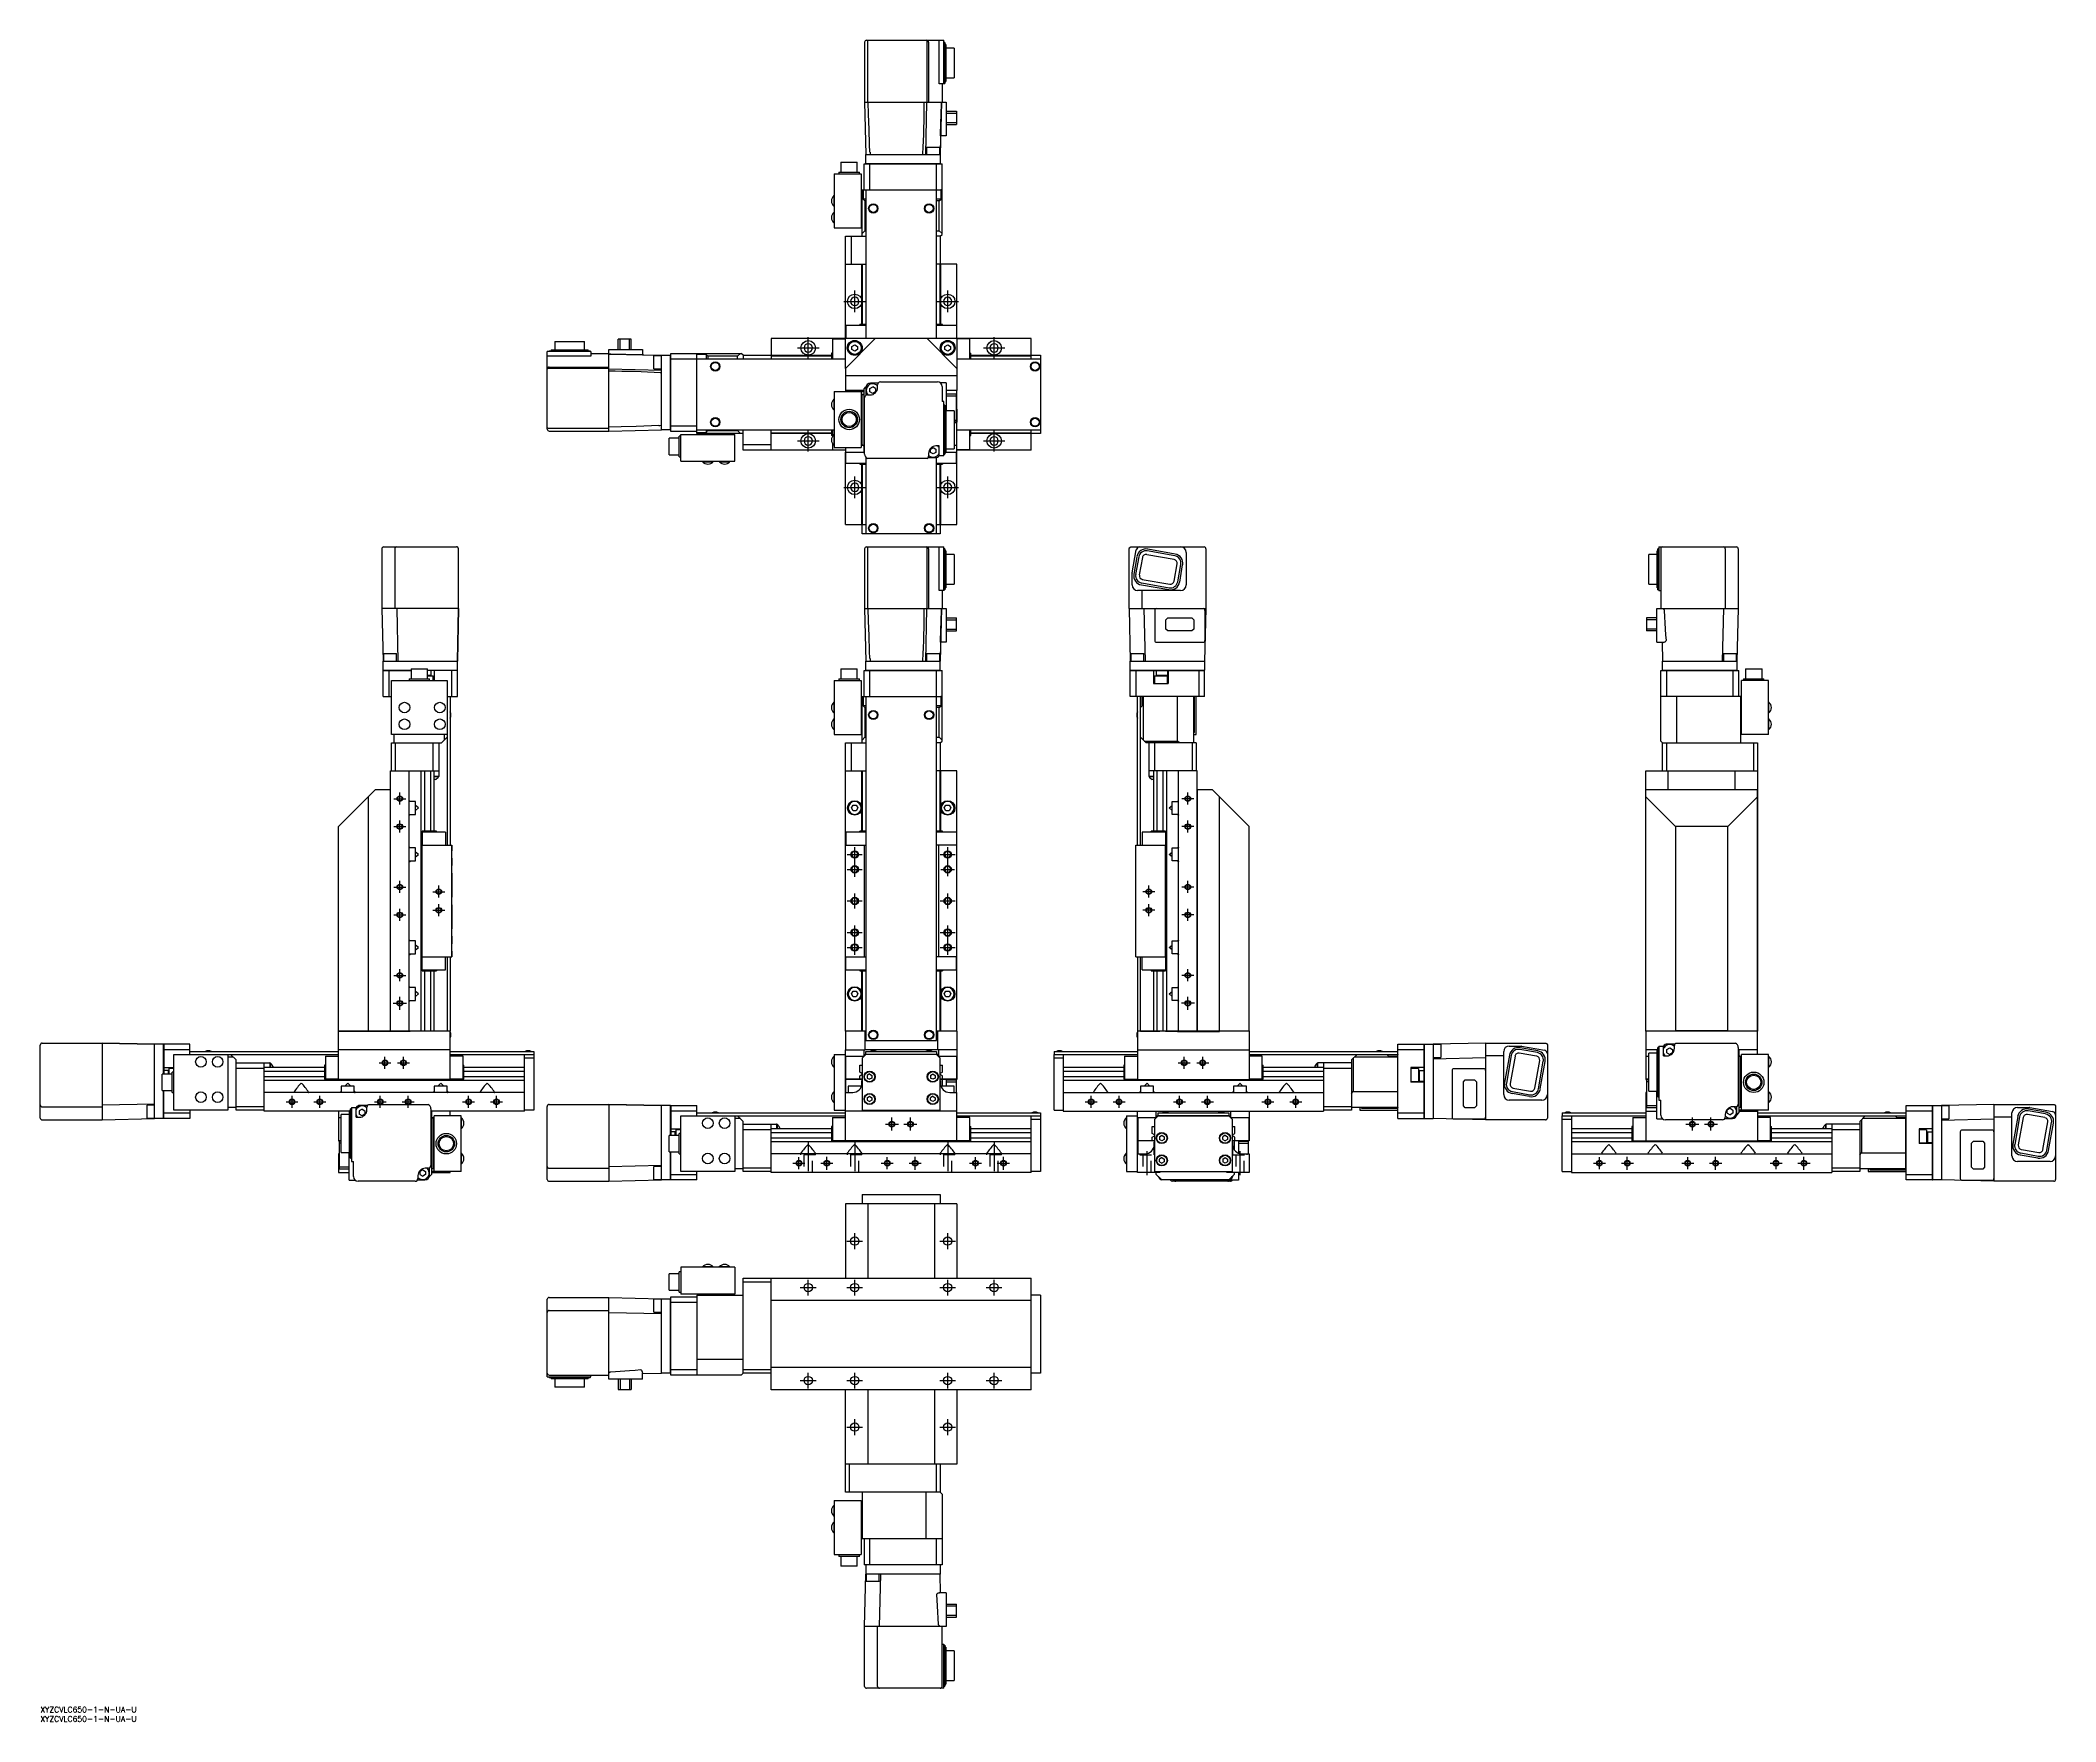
# Model space of a CAD drawing. Extents: x 0 to 1084, y -8 to 896.
import ezdxf

# ---------------------------------------------------------------- set-up
doc = ezdxf.new("R2010")
doc.units = 0
doc.header["$LTSCALE"] = 0.5
doc.linetypes.add('CENTER', pattern=[50.8, 31.75, -6.35, 6.35, -6.35])
doc.linetypes.add('DASHED', pattern=[19.05, 12.7, -6.35])
for name, color, linetype in [('MSM_CENTER', 1, 'CENTER'), ('MSM_CONTINUOUS', 7, 'CONTINUOUS'), ('MSM_DASHED', 4, 'DASHED'), ('MSM_NARROW', 5, 'CONTINUOUS'), ('MSM_PART_NUMBER', 7, 'CONTINUOUS')]:
    doc.layers.add(name, color=color, linetype=linetype)
doc.styles.get("Standard").update_dxf_attribs({"font": 'txt.shx', "height": 3, "bigfont": 'bigfont.shx'})

# ---------------------------------------------------------------- blocks, each defined once
blk = doc.blocks.new('*U2')
at = {"layer": 'MSM_PART_NUMBER'}
blk.add_text('XYZCVLC650-1-N-UA-U', height=3, dxfattribs=at).set_placement((0, -3))
blk = doc.blocks.new('*U3')
at = {"layer": 'MSM_PART_NUMBER'}
blk.add_text('XYZCVLC650-1-N-UA-U', height=3, dxfattribs=at).set_placement((0, -8))

msp = doc.modelspace()

# ---------------------------------------------------------------- linework, layer by layer
at = {"layer": 'MSM_CENTER'}
for p, q in [((438.1, 749.9), (438.1, 761.5)), ((488.1, 749.9), (488.1, 761.5)), ((432.3, 755.7), (443.9, 755.7)), ((482.3, 755.7), (493.9, 755.7)), ((407.3, 730.7), (418.9, 730.7)), ((413.1, 724.9), (413.1, 736.5)), ((507.3, 730.7), (518.9, 730.7)), ((513.1, 724.9), (513.1, 736.5)), ((413.1, 674.9), (413.1, 686.5)), ((513.1, 674.9), (513.1, 686.5)), ((407.3, 680.7), (418.9, 680.7)), ((507.3, 680.7), (518.9, 680.7)), ((438.1, 649.9), (438.1, 661.5)), ((488.1, 649.9), (488.1, 661.5)), ((432.3, 655.7), (443.9, 655.7)), ((482.3, 655.7), (493.9, 655.7)), ((190.1, 488.3), (196.6, 488.3)), ((193.4, 485.1), (193.4, 491.6)), ((620.6, 488.3), (614.1, 488.3)), ((617.3, 485.1), (617.3, 491.6)), ((190.1, 473.3), (196.6, 473.3)), ((193.4, 470.1), (193.4, 476.6)), ((620.6, 473.3), (614.1, 473.3)), ((617.3, 470.1), (617.3, 476.6)), ((434.1, 458.3), (442.1, 458.3)), ((438.1, 446.3), (438.1, 462.3)), ((484.1, 458.3), (492.1, 458.3)), ((488.1, 446.7), (488.1, 462.3)), ((434.1, 450.3), (442.1, 450.3)), ((484.4, 450.3), (491.7, 450.3)), ((190.1, 440.8), (196.6, 440.8)), ((193.4, 437.6), (193.4, 444.1)), ((211.1, 438.3), (217.6, 438.3)), ((214.4, 435.1), (214.4, 441.6)), ((438.1, 429.3), (438.1, 437.3)), ((488.1, 429.3), (488.1, 437.3)), ((599.6, 438.3), (593.1, 438.3)), ((596.3, 435.1), (596.3, 441.6)), ((620.6, 440.8), (614.1, 440.8)), ((617.3, 437.6), (617.3, 444.1)), ((190.1, 425.8), (196.6, 425.8)), ((193.4, 422.6), (193.4, 429.1)), ((211.1, 428.3), (217.6, 428.3)), ((214.4, 425.1), (214.4, 431.6)), ((434.1, 433.3), (442.1, 433.3)), ((484.1, 433.3), (492.1, 433.3)), ((599.6, 428.3), (593.1, 428.3)), ((596.3, 425.1), (596.3, 431.6)), ((620.6, 425.8), (614.1, 425.8)), ((617.3, 422.6), (617.3, 429.1)), ((434.1, 416.3), (442.1, 416.3)), ((438.1, 404.3), (438.1, 420.3)), ((484.1, 416.3), (492.1, 416.3)), ((488.1, 404.3), (488.1, 420.3)), ((434.1, 408.3), (442.1, 408.3)), ((484.1, 408.3), (492.1, 408.3)), ((190.1, 393.3), (196.6, 393.3)), ((193.4, 390.1), (193.4, 396.6)), ((620.6, 393.3), (614.1, 393.3)), ((617.3, 390.1), (617.3, 396.6)), ((193.4, 374.8), (193.4, 381.8)), ((617.3, 374.8), (617.3, 381.8)), ((189.9, 378.3), (196.9, 378.3)), ((620.8, 378.3), (613.8, 378.3)), ((185.4, 343.1), (185.4, 349.5)), ((195.4, 343.1), (195.4, 349.5)), ((615.3, 343.1), (615.3, 349.5)), ((625.3, 343.1), (625.3, 349.5)), ((182.2, 346.3), (188.6, 346.3)), ((192.2, 346.3), (198.6, 346.3)), ((612.1, 346.3), (618.6, 346.3)), ((622.1, 346.3), (628.6, 346.3)), ((132.2, 325.3), (138.6, 325.3)), ((135.4, 322.1), (135.4, 328.5)), ((147.2, 325.3), (153.6, 325.3)), ((150.4, 322.1), (150.4, 328.5)), ((179.7, 325.3), (186.1, 325.3)), ((182.9, 322.1), (182.9, 328.5)), ((194.7, 325.3), (201.1, 325.3)), ((197.9, 322.1), (197.9, 328.5)), ((227.2, 325.3), (233.6, 325.3)), ((230.4, 322.1), (230.4, 328.5)), ((242.2, 325.3), (248.6, 325.3)), ((245.4, 322.1), (245.4, 328.5)), ((562.1, 325.3), (568.6, 325.3)), ((565.3, 322.1), (565.3, 328.5)), ((577.1, 325.3), (583.6, 325.3)), ((580.3, 322.1), (580.3, 328.5)), ((609.6, 325.3), (616.1, 325.3)), ((612.8, 322.1), (612.8, 328.5)), ((624.6, 325.3), (631.1, 325.3)), ((627.8, 322.1), (627.8, 328.5)), ((657.1, 325.3), (663.6, 325.3)), ((660.3, 322.1), (660.3, 328.5)), ((672.1, 325.3), (678.6, 325.3)), ((675.3, 322.1), (675.3, 328.5)), ((458.1, 309.8), (458.1, 316.8)), ((468.1, 309.8), (468.1, 316.8)), ((888.7, 309.8), (888.7, 316.8)), ((898.7, 309.8), (898.7, 316.8)), ((413.1, 303.8), (413.1, 285.3)), ((438.1, 303.8), (438.1, 285.3)), ((454.6, 313.3), (461.6, 313.3)), ((464.6, 313.3), (471.6, 313.3)), ((488.1, 303.8), (488.1, 285.3)), ((513.1, 303.8), (513.1, 285.3)), ((885.2, 313.3), (892.2, 313.3)), ((895.2, 313.3), (902.2, 313.3)), ((408.1, 289.1), (408.1, 295.5)), ((423.1, 288.8), (423.1, 295.8)), ((455.6, 289.1), (455.6, 295.5)), ((470.6, 288.8), (470.6, 295.8)), ((503.1, 289.1), (503.1, 295.5)), ((518.1, 288.8), (518.1, 295.8)), ((595.3, 298.8), (595.3, 285.8)), ((645.3, 298.8), (645.3, 285.8)), ((838.7, 289.1), (838.7, 295.5)), ((853.7, 288.8), (853.7, 295.8)), ((886.2, 289.1), (886.2, 295.5)), ((901.2, 288.8), (901.2, 295.8)), ((933.7, 289.1), (933.7, 295.5)), ((948.7, 288.8), (948.7, 295.8)), ((404.8, 292.3), (411.3, 292.3)), ((419.8, 292.3), (426.3, 292.3)), ((452.3, 292.3), (458.8, 292.3)), ((467.3, 292.3), (473.8, 292.3)), ((499.8, 292.3), (506.3, 292.3)), ((514.8, 292.3), (521.3, 292.3)), ((835.5, 292.3), (842, 292.3)), ((850.5, 292.3), (857, 292.3)), ((883, 292.3), (889.5, 292.3)), ((898, 292.3), (904.5, 292.3)), ((930.5, 292.3), (937, 292.3)), ((945.5, 292.3), (952, 292.3)), ((433.8, 250.4), (442.3, 250.4)), ((438.1, 246.1), (438.1, 254.6)), ((483.8, 250.4), (492.3, 250.4)), ((488.1, 246.1), (488.1, 254.6)), ((413.1, 221.1), (413.1, 229.6)), ((438.1, 221.1), (438.1, 229.6)), ((488.1, 221.1), (488.1, 229.6)), ((513.1, 221.1), (513.1, 229.6)), ((408.8, 225.4), (417.3, 225.4)), ((433.8, 225.4), (442.3, 225.4)), ((483.8, 225.4), (492.3, 225.4)), ((508.8, 225.4), (517.3, 225.4)), ((408.8, 175.4), (417.3, 175.4)), ((413.1, 171.1), (413.1, 179.6)), ((433.8, 175.4), (442.3, 175.4)), ((438.1, 171.1), (438.1, 179.6)), ((483.8, 175.4), (492.3, 175.4)), ((488.1, 171.1), (488.1, 179.6)), ((508.8, 175.4), (517.3, 175.4)), ((513.1, 171.1), (513.1, 179.6)), ((438.1, 146.1), (438.1, 154.6)), ((488.1, 146.1), (488.1, 154.6)), ((433.8, 150.4), (442.3, 150.4)), ((483.8, 150.4), (492.3, 150.4))]:
    msp.add_line(p, q, dxfattribs=at)
at = {"layer": 'MSM_CONTINUOUS'}
for p, q in [((443.4, 895.1), (443.4, 862.9)), ((444.4, 896.1), (486.1, 896.1)), ((444.9, 895.1), (444.9, 862.9)), ((445, 896), (445.1, 896.1)), ((445, 895.9), (445, 896)), ((445.1, 896.1), (445.1, 896.1)), ((476.8, 896), (476.7, 896.1)), ((476.7, 896.1), (476.7, 896.1)), ((476.9, 895.9), (476.8, 896)), ((477, 862.9), (477, 895.1)), ((477.8, 895.1), (477.8, 862.9)), ((483.6, 872.6), (483.6, 896.1)), ((486.1, 872.6), (486.1, 896.1)), ((486.6, 894.9), (486.1, 894.9)), ((486.6, 894.9), (486.6, 872.9)), ((487.1, 893.9), (486.6, 893.9)), ((487.1, 893.9), (487.1, 873.9)), ((491.6, 891.9), (487.1, 891.9)), ((491.6, 891.9), (491.6, 875.9)), ((486.1, 872.6), (483.6, 872.6)), ((485.1, 872.6), (485.1, 862.9)), ((486.1, 872.9), (486.6, 872.9)), ((486.6, 873.9), (487.1, 873.9)), ((487.1, 875.9), (491.6, 875.9)), ((443.4, 862.9), (444.1, 834.7)), ((443.4, 862.9), (487.3, 862.9)), ((445.6, 856.3), (445.4, 862.9)), ((476.8, 862.9), (476.1, 834.7)), ((484.8, 862.9), (484.1, 834.7)), ((484.3, 845.7), (484.7, 861.9)), ((484.7, 861.9), (484.8, 862.9)), ((487.3, 862.9), (487.3, 844.7)), ((487.3, 857.9), (492.8, 857.9)), ((487.3, 856.9), (492.8, 856.9)), ((492.8, 857.9), (492.8, 850.9)), ((445.8, 848.2), (445.6, 856.3)), ((446.1, 840.1), (445.8, 848.2)), ((484.3, 844.7), (484.3, 845.7)), ((487.3, 851.9), (492.8, 851.9)), ((487.3, 850.9), (492.8, 850.9)), ((446.3, 836), (446.1, 840.1)), ((474.6, 835.1), (474.6, 834.9)), ((474.6, 834.9), (474.6, 834.8)), ((476.8, 838.7), (483.8, 838.7)), ((476.8, 838.7), (476.8, 834.7)), ((483.8, 834.7), (483.8, 838.7)), ((484.3, 844.7), (484.1, 834.7)), ((487.3, 844.7), (484.3, 844.7)), ((427.1, 824.2), (427.1, 795.2)), ((427.1, 824.2), (441.6, 824.2)), ((429.6, 825.2), (440.6, 825.2)), ((429.6, 825.2), (429.6, 824.2)), ((430.6, 830.5), (439.5, 830.5)), ((430.6, 830.5), (430.6, 825.2)), ((439.5, 825.2), (439.5, 830.5)), ((440.6, 824.2), (440.6, 825.2)), ((441.6, 824.2), (441.6, 795.2)), ((443.1, 815.7), (443.1, 829.7)), ((443.1, 829.7), (485.1, 829.7)), ((444.1, 834.7), (484.1, 834.7)), ((444.1, 829.8), (444.1, 834.7)), ((444.1, 829.8), (484.1, 829.8)), ((444.1, 829.8), (444.2, 829.7)), ((446.1, 829.7), (446.1, 815.7)), ((446.6, 834.7), (446.5, 834.8)), ((474.6, 834.8), (474.6, 834.7)), ((474.6, 834.7), (474.6, 834.7)), ((482.1, 735.7), (482.1, 829.7)), ((484, 829.7), (484.1, 829.8)), ((484.1, 834.7), (484.1, 829.8)), ((485.1, 815.7), (485.1, 829.7)), ((442.1, 790.7), (442.1, 815.7)), ((442.1, 815.7), (485.1, 815.7)), ((442.6, 815.7), (442.6, 810.7)), ((444.1, 815.7), (444.1, 735.7)), ((484.6, 815.6), (484.4, 815.7)), ((484.6, 810.7), (484.6, 815.6)), ((485.1, 815.6), (484.6, 815.6)), ((485, 815.7), (485.1, 815.6)), ((485.1, 791.7), (485.1, 815.6)), ((427.1, 812.5), (426.9, 812.5)), ((426.9, 812.5), (426.9, 806.8)), ((426.9, 806.8), (427.1, 806.8)), ((427.1, 803.5), (426.9, 803.5)), ((426.9, 803.5), (426.9, 797.8)), ((442.1, 812.6), (441.6, 812.6)), ((442.1, 811.1), (441.6, 811.1)), ((442.1, 808.2), (441.6, 808.2)), ((442.1, 806.8), (441.6, 806.8)), ((442.1, 803.6), (441.6, 803.6)), ((442.6, 810.7), (443.6, 809.7)), ((444.1, 810.7), (442.6, 810.7)), ((443.6, 809.7), (443.6, 793.7)), ((444.1, 809.7), (443.6, 809.7)), ((484.6, 810.7), (482.1, 810.7)), ((483.6, 809.7), (482.1, 809.7)), ((483.6, 809.7), (484.6, 810.7)), ((483.6, 793.7), (483.6, 809.7)), ((426.9, 797.8), (427.1, 797.8)), ((427.1, 795.2), (441.6, 795.2)), ((442.1, 802.1), (441.6, 802.1)), ((442.1, 799.2), (441.6, 799.2)), ((442.1, 797.8), (441.6, 797.8)), ((442.1, 792.2), (443.6, 793.7)), ((443.6, 793.7), (444.1, 793.7)), ((482.1, 793.7), (483.6, 793.7)), ((483.6, 793.7), (485.1, 792.2)), ((484.1, 790.7), (485.1, 791.7)), ((433.1, 790.7), (444.1, 790.7)), ((433.1, 735.7), (433.1, 790.7)), ((436.1, 790.7), (436.1, 775.7)), ((484.1, 790.7), (482.1, 790.7)), ((484.1, 790.7), (484.1, 775.7)), ((433.1, 775.7), (444.1, 775.7)), ((442, 743.2), (442, 775.7)), ((442.3, 743.2), (442.3, 775.7)), ((493.1, 775.7), (482.1, 775.7)), ((483.9, 775.7), (483.9, 743.2)), ((484.2, 775.7), (484.2, 743.2)), ((493.1, 735.7), (493.1, 775.7)), ((433.3, 742.7), (433.3, 735.7)), ((444.1, 742.7), (433.3, 742.7)), ((440.9, 742.7), (440.9, 743.2)), ((444.1, 743.2), (440.9, 743.2)), ((485.3, 743.2), (482.1, 743.2)), ((492.9, 742.7), (482.1, 742.7)), ((485.3, 742.7), (485.3, 743.2)), ((492.9, 742.7), (492.9, 735.7)), ((492.9, 742.7), (492.9, 735.7)), ((272.7, 687), (272.7, 728.7)), ((296.2, 728.7), (272.7, 728.7)), ((273.8, 729.2), (295.8, 729.2)), ((273.8, 729.2), (273.8, 728.7)), ((274.8, 729.7), (294.8, 729.7)), ((274.8, 729.7), (274.8, 729.2)), ((276.8, 734.2), (292.8, 734.2)), ((276.8, 734.2), (276.8, 729.7)), ((292.8, 729.7), (292.8, 734.2)), ((294.8, 729.2), (294.8, 729.7)), ((295.8, 728.7), (295.8, 729.2)), ((296.2, 728.7), (296.2, 726.2)), ((296.2, 727.7), (305.9, 727.7)), ((305.9, 686), (305.9, 729.9)), ((305.9, 729.9), (324, 729.9)), ((305.9, 727.4), (334.1, 726.7)), ((306.9, 727.3), (305.9, 727.4)), ((323, 726.9), (306.9, 727.3)), ((317.9, 735.4), (310.9, 735.4)), ((310.9, 729.9), (310.9, 735.4)), ((311.9, 729.9), (311.9, 735.4)), ((316.9, 729.9), (316.9, 735.4)), ((317.9, 729.9), (317.9, 735.4)), ((324, 726.9), (323, 726.9)), ((324, 729.9), (324, 726.9)), ((324, 726.9), (334.1, 726.7)), ((330.1, 719.4), (330.1, 726.4)), ((334.1, 726.4), (330.1, 726.4)), ((334.1, 686.7), (334.1, 726.7)), ((334.1, 726.7), (339, 726.7)), ((339, 686.7), (339, 726.7)), ((339.1, 726.6), (339, 726.7)), ((339.1, 685.7), (339.1, 727.7)), ((339.1, 727.7), (353.1, 727.7)), ((353.1, 684.7), (353.1, 727.7)), ((353.1, 727.6), (353.2, 727.7)), ((353.2, 727.2), (353.1, 727)), ((353.2, 727.7), (353.2, 727.2)), ((353.2, 727.7), (377.1, 727.7)), ((358.1, 727.2), (353.2, 727.2)), ((359.1, 726.2), (358.1, 727.2)), ((358.1, 727.2), (358.1, 724.7)), ((375.1, 726.2), (376.6, 727.7)), ((378.1, 726.7), (377.1, 727.7)), ((378.1, 726.7), (378.1, 724.7)), ((378.1, 726.7), (393.1, 726.7)), ((493.1, 735.7), (393.1, 735.7)), ((393.1, 735.7), (393.1, 724.7)), ((393.1, 726.8), (425.6, 726.8)), ((393.1, 726.5), (425.6, 726.5)), ((426.1, 727.9), (425.6, 727.9)), ((425.6, 727.9), (425.6, 724.7)), ((426.1, 735.5), (426.1, 724.7)), ((426.1, 735.5), (433.1, 735.5)), ((433.1, 719.7), (449.1, 735.7)), ((433.1, 719.7), (433.1, 735.7)), ((436.6, 731.5), (438.1, 732.4)), ((436.6, 729.8), (436.6, 731.5)), ((438.1, 728.9), (436.6, 729.8)), ((438.1, 732.4), (439.6, 731.5)), ((439.6, 729.8), (438.1, 728.9)), ((439.6, 731.5), (439.6, 729.8)), ((477.1, 735.7), (493.1, 719.7)), ((477.2, 735.6), (477.1, 735.7)), ((477.2, 735.6), (493.1, 719.7)), ((486.6, 731.5), (488.1, 732.4)), ((486.6, 729.8), (486.6, 731.5)), ((488.1, 728.9), (486.6, 729.8)), ((488.1, 732.4), (489.6, 731.5)), ((489.6, 729.8), (488.1, 728.9)), ((489.6, 731.5), (489.6, 729.8)), ((493.1, 735.7), (493.1, 707.7)), ((533.1, 735.7), (493.1, 735.7)), ((500.1, 735.5), (493.1, 735.5)), ((500.1, 724.7), (500.1, 735.5)), ((500.1, 727.9), (500.6, 727.9)), ((500.6, 724.7), (500.6, 727.9)), ((500.6, 726.8), (533.1, 726.8)), ((500.6, 726.5), (533.1, 726.5)), ((533.1, 724.7), (533.1, 735.7)), ((533.1, 726.7), (538.1, 726.7)), ((538.1, 726.7), (538.1, 684.7)), ((296.2, 726.2), (272.7, 726.2)), ((272.8, 719.5), (272.7, 719.4)), ((272.7, 719.4), (272.7, 719.4)), ((272.7, 719.4), (272.7, 719.3)), ((273.7, 720.4), (305.9, 720.4)), ((305.9, 719.6), (273.7, 719.6)), ((305.9, 719.4), (334.1, 718.7)), ((330.1, 719.4), (334.1, 719.4)), ((333.7, 717.3), (333.8, 717.2)), ((333.8, 717.2), (333.9, 717.2)), ((333.9, 717.2), (334, 717.2)), ((334, 717.2), (334.1, 717.2)), ((433.1, 724.7), (339.1, 724.7)), ((375.1, 726.2), (359.1, 726.2)), ((359.1, 726.2), (359.1, 724.7)), ((375.1, 724.7), (375.1, 726.2)), ((433.1, 719.9), (433.2, 719.9)), ((433.1, 719.7), (433.1, 707.8)), ((493.1, 715.7), (433.1, 715.7)), ((433.2, 719.9), (433.2, 719.8)), ((493.1, 719.8), (493, 719.8)), ((538.1, 724.7), (493.1, 724.7)), ((493.1, 719.7), (493.1, 707.8)), ((427.1, 707.2), (427.1, 677.2)), ((427.1, 707.2), (443.1, 707.2)), ((433.1, 707.8), (433.2, 707.7)), ((433.1, 707.7), (433.1, 707.8)), ((433.1, 707.7), (433.1, 707.2)), ((443.1, 707.7), (433.1, 707.7)), ((441.6, 707.2), (441.6, 677.2)), ((442.1, 678.7), (442.1, 705.7)), ((442.1, 705.7), (443.1, 705.7)), ((443.1, 705.6), (442.1, 705.6)), ((443.1, 708.7), (444.1, 709.7)), ((443.1, 674.7), (443.1, 708.7)), ((444.1, 709.2), (444.1, 705.1)), ((444.9, 705.4), (446.4, 705.4)), ((446, 711.6), (446.1, 711.7)), ((446.3, 708.8), (447.8, 709.7)), ((446.3, 707.1), (446.3, 708.8)), ((447.8, 706.2), (446.3, 707.1)), ((450.6, 711.7), (446.6, 711.7)), ((449.3, 708.8), (447.8, 709.7)), ((449.3, 707.1), (447.8, 706.2)), ((449.3, 708.8), (449.3, 707.1)), ((450.4, 709.4), (450.4, 710.9)), ((451.9, 712.4), (482.6, 712.4)), ((487.3, 711.9), (484.1, 711.9)), ((485.1, 709.9), (485.1, 701.8)), ((487.3, 711.9), (487.3, 696.9)), ((493.1, 707.7), (487.3, 707.7)), ((487.3, 705.9), (492.8, 705.9)), ((487.3, 704.9), (492.8, 704.9)), ((492.8, 690.9), (492.8, 705.9)), ((493, 707.7), (493.1, 707.8)), ((493.1, 707.8), (493, 707.7)), ((493.1, 697.7), (493.1, 707.7)), ((427.1, 703), (426.9, 703)), ((426.9, 703), (426.9, 697.3)), ((426.9, 697.3), (427.1, 697.3)), ((442.1, 702.7), (441.6, 702.7)), ((442.1, 700.2), (441.6, 700.2)), ((442.1, 697.7), (441.6, 697.7)), ((443.4, 673.5), (443.4, 703.9)), ((486.1, 701.8), (485.1, 701.8)), ((486.1, 672.7), (486.1, 701.8)), ((486.6, 699.9), (486.1, 699.9)), ((486.6, 699.9), (486.6, 673.5)), ((487.1, 698.9), (486.6, 698.9)), ((487.1, 698.9), (487.1, 674.5)), ((491.6, 696.9), (487.1, 696.9)), ((491.6, 696.9), (491.6, 676.5)), ((492.8, 697.7), (493.1, 697.7)), ((493, 697.2), (493, 697.7)), ((493.1, 697.2), (493, 697.2)), ((493.1, 697.7), (493.1, 690.7)), ((272.7, 687.6), (272.7, 687.7)), ((272.7, 687.7), (272.7, 687.7)), ((272.8, 687.6), (272.7, 687.6)), ((273.7, 687.5), (305.9, 687.5)), ((273.7, 686), (305.9, 686)), ((312.4, 688.2), (305.9, 688.1)), ((305.9, 686), (334.1, 686.7)), ((320.5, 688.4), (312.4, 688.2)), ((328.7, 688.7), (320.5, 688.4)), ((332.7, 689), (328.7, 688.7)), ((334.1, 689.2), (334, 689.1)), ((339, 686.7), (334.1, 686.7)), ((339, 686.7), (339.1, 686.8)), ((339.1, 688.7), (353.1, 688.7)), ((353.1, 685.7), (339.1, 685.7)), ((344.6, 683.2), (343.6, 683.2)), ((343.6, 672.2), (343.6, 683.2)), ((344.6, 669.7), (344.6, 684.2)), ((344.6, 684.2), (373.6, 684.2)), ((353.1, 686.7), (427.1, 686.7)), ((353.1, 685.2), (358.1, 685.2)), ((378.1, 684.7), (353.1, 684.7)), ((356.2, 684.7), (356.2, 684.2)), ((357.6, 684.7), (357.6, 684.2)), ((358.1, 686.7), (358.1, 685.2)), ((358.1, 685.2), (359.1, 686.2)), ((359.1, 686.7), (359.1, 686.2)), ((359.1, 686.2), (375.1, 686.2)), ((360.5, 684.7), (360.5, 684.2)), ((361.9, 684.7), (361.9, 684.2)), ((365.2, 684.7), (365.2, 684.2)), ((366.6, 684.7), (366.6, 684.2)), ((369.5, 684.7), (369.5, 684.2)), ((370.9, 684.7), (370.9, 684.2)), ((373.6, 669.7), (373.6, 684.2)), ((375.1, 686.2), (375.1, 686.7)), ((376.6, 684.7), (375.1, 686.2)), ((378.1, 675.7), (378.1, 686.7)), ((393.1, 675.7), (393.1, 686.7)), ((425.6, 684.9), (393.1, 684.9)), ((425.6, 684.6), (393.1, 684.6)), ((425.6, 686.7), (425.6, 683.5)), ((426.1, 683.5), (425.6, 683.5)), ((426.1, 686.7), (426.1, 683)), ((427.1, 684), (426.9, 684)), ((426.9, 684), (426.9, 678.3)), ((442.1, 683.7), (441.6, 683.7)), ((443.4, 692.2), (443.1, 692.2)), ((443.1, 684.2), (443.4, 684.2)), ((491.6, 691.9), (492.8, 691.9)), ((491.6, 690.9), (492.8, 690.9)), ((493.1, 690.7), (491.6, 690.7)), ((491.6, 690.6), (492.9, 690.6)), ((492.9, 690.6), (492.9, 678.2)), ((493.1, 674.7), (493.1, 690.7)), ((493.1, 686.7), (538.1, 686.7)), ((500.1, 675.9), (500.1, 686.7)), ((500.1, 683.5), (500.6, 683.5)), ((500.6, 683.5), (500.6, 686.7)), ((533.1, 684.9), (500.6, 684.9)), ((533.1, 684.6), (500.6, 684.6)), ((533.1, 675.7), (533.1, 686.7)), ((538.1, 684.7), (533.1, 684.7)), ((343.6, 682.1), (338.3, 682.1)), ((338.3, 673.2), (338.3, 682.1)), ((338.3, 673.2), (343.6, 673.2)), ((343.6, 672.2), (344.6, 672.2)), ((378.1, 678.7), (393.1, 678.7)), ((433.1, 675.7), (378.1, 675.7)), ((426.1, 679.3), (426.1, 675.9)), ((426.1, 675.9), (433.1, 675.9)), ((426.9, 678.3), (427.1, 678.3)), ((427.1, 677.2), (441.6, 677.2)), ((433.1, 677.2), (433.1, 674.7)), ((433.1, 674.7), (443.1, 674.7)), ((433.1, 635.7), (433.1, 674.7)), ((433.3, 668.7), (433.3, 674.7)), ((442.1, 681.2), (441.6, 681.2)), ((442.1, 678.7), (441.6, 678.7)), ((442.6, 678.2), (441.6, 678.2)), ((442.1, 678.7), (443.1, 677.7)), ((442.1, 678.7), (442.6, 678.2)), ((443.1, 678.2), (442.6, 678.2)), ((442.6, 678.2), (443.1, 677.7)), ((443.4, 674.4), (443.1, 674.7)), ((477.8, 674), (477.8, 672.5)), ((478.8, 676.3), (480.3, 677.1)), ((478.8, 674.5), (478.8, 676.3)), ((480.3, 673.7), (478.8, 674.5)), ((480.3, 677.1), (481.8, 676.3)), ((481.8, 674.5), (480.3, 673.7)), ((483.6, 678), (481.8, 678)), ((481.8, 676.3), (481.8, 674.5)), ((483.6, 672.7), (483.6, 678)), ((486.1, 672.7), (483.6, 672.7)), ((486.1, 673.5), (486.6, 673.5)), ((486.6, 674.5), (487.1, 674.5)), ((487.1, 676.5), (491.6, 676.5)), ((487.1, 674.7), (493.1, 674.7)), ((492.9, 678.2), (491.6, 678.2)), ((492.9, 668.7), (492.9, 674.7)), ((492.9, 668.7), (492.9, 674.7)), ((500.1, 675.9), (493.1, 675.9)), ((533.1, 675.7), (493.1, 675.7)), ((493.1, 635.7), (493.1, 674.7)), ((344.6, 669.7), (373.6, 669.7)), ((356.2, 669.7), (356.2, 669.5)), ((356.2, 669.5), (361.9, 669.5)), ((361.9, 669.5), (361.9, 669.7)), ((365.2, 669.7), (365.2, 669.5)), ((365.2, 669.5), (370.9, 669.5)), ((370.9, 669.5), (370.9, 669.7)), ((433.3, 668.7), (444.1, 668.7)), ((440.9, 668.7), (440.9, 668.2)), ((440.9, 668.2), (444.1, 668.2)), ((442, 635.7), (442, 668.2)), ((442.3, 635.7), (442.3, 668.2)), ((444.1, 671.7), (444.1, 630.7)), ((477, 671.2), (444.9, 671.2)), ((477.5, 671.7), (481.6, 671.7)), ((482.1, 630.7), (482.1, 671.7)), ((482.1, 671.7), (482.1, 671.7)), ((482.1, 668.7), (492.9, 668.7)), ((482.1, 668.2), (485.3, 668.2)), ((483.9, 668.2), (483.9, 635.7)), ((484.2, 668.2), (484.2, 635.7)), ((485.3, 668.7), (485.3, 668.2)), ((485.3, 668.7), (485.3, 668.2)), ((433.1, 635.7), (444.1, 635.7)), ((442.1, 630.7), (442.1, 635.7)), ((484.1, 630.7), (442.1, 630.7)), ((482.1, 635.7), (493.1, 635.7)), ((484.1, 635.7), (484.1, 630.7)), ((183.7, 622.7), (183.7, 590.5)), ((184.7, 623.7), (223.9, 623.7)), ((190.7, 622.7), (190.7, 590.5)), ((224, 623.7), (223.9, 623.7)), ((223.9, 623.7), (223.9, 623.7)), ((223.9, 623.7), (223.9, 623.7)), ((224.1, 623.7), (224, 623.7)), ((224, 623.7), (224, 623.7)), ((224, 623.7), (224, 623.7)), ((224.2, 623.7), (224.1, 623.7)), ((224.1, 623.7), (224.1, 623.7)), ((224.1, 623.7), (224.1, 623.7)), ((224.1, 623.7), (224.1, 623.7)), ((224.3, 623.6), (224.2, 623.7)), ((224.2, 623.7), (224.2, 623.7)), ((224.4, 623.6), (224.3, 623.6)), ((224.3, 623.6), (224.3, 623.6)), ((224.3, 623.6), (224.3, 623.6)), ((224.4, 623.5), (224.4, 623.6)), ((224.4, 623.6), (224.4, 623.6)), ((224.5, 623.5), (224.4, 623.5)), ((224.6, 623.5), (224.5, 623.5)), ((224.5, 623.5), (224.5, 623.5)), ((224.5, 623.5), (224.5, 623.5)), ((224.6, 623.4), (224.6, 623.5)), ((224.7, 623.4), (224.6, 623.4)), ((224.6, 623.4), (224.6, 623.4)), ((224.6, 623.4), (224.6, 623.4)), ((224.6, 623.4), (224.6, 623.4)), ((224.7, 623.3), (224.7, 623.4)), ((224.7, 623.2), (224.7, 623.3)), ((224.7, 623.3), (224.7, 623.3)), ((224.7, 623.3), (224.7, 623.3)), ((224.8, 623.2), (224.7, 623.2)), ((224.8, 623.1), (224.8, 623.2)), ((224.8, 623.2), (224.8, 623.2)), ((224.8, 623.2), (224.8, 623.2)), ((224.8, 623), (224.8, 623.1)), ((224.8, 623.1), (224.8, 623.1)), ((224.8, 623.1), (224.8, 623.1)), ((224.9, 623), (224.8, 623)), ((224.9, 622.9), (224.9, 623)), ((224.9, 622.8), (224.9, 622.9)), ((224.9, 622.9), (224.9, 622.9)), ((224.9, 622.9), (224.9, 622.9)), ((224.9, 622.7), (224.9, 622.8)), ((224.9, 622.8), (224.9, 622.8)), ((224.9, 590.5), (224.9, 622.7)), ((443.4, 622.7), (443.4, 590.5)), ((444.4, 623.7), (486.1, 623.7)), ((444.9, 622.7), (444.9, 590.5)), ((445, 623.6), (445.1, 623.7)), ((445, 623.5), (445, 623.6)), ((445.1, 623.7), (445.1, 623.7)), ((476.8, 623.6), (476.7, 623.7)), ((476.7, 623.7), (476.7, 623.7)), ((476.9, 623.5), (476.8, 623.6)), ((477, 590.5), (477, 622.7)), ((477.8, 622.7), (477.8, 590.5)), ((483.6, 600.2), (483.6, 623.7)), ((486.1, 600.2), (486.1, 623.7)), ((486.6, 622.6), (486.1, 622.6)), ((486.6, 622.6), (486.6, 600.6)), ((487.1, 621.6), (486.6, 621.6)), ((487.1, 621.6), (487.1, 601.6)), ((491.6, 619.6), (487.1, 619.6)), ((491.6, 619.6), (491.6, 603.6)), ((585.8, 622.8), (585.8, 622.9)), ((585.8, 622.9), (585.9, 622.9)), ((585.8, 622.7), (585.8, 622.8)), ((585.8, 622.8), (585.8, 622.8)), ((585.8, 590.5), (585.8, 622.7)), ((585.9, 623.1), (585.9, 623.2)), ((585.9, 623.2), (586, 623.2)), ((585.9, 623), (585.9, 623.1)), ((585.9, 623.1), (585.9, 623.1)), ((585.9, 623.1), (585.9, 623.1)), ((585.9, 622.9), (585.9, 623)), ((585.9, 623), (585.9, 623)), ((585.9, 622.9), (585.9, 622.9)), ((586, 623.2), (586, 623.3)), ((586, 623.3), (586, 623.3)), ((586, 623.3), (586, 623.3)), ((586, 623.3), (586.1, 623.3)), ((586, 623.2), (586, 623.2)), ((586, 623.2), (586, 623.2)), ((586.1, 623.3), (586.1, 623.4)), ((586.1, 623.4), (586.1, 623.4)), ((586.1, 623.4), (586.1, 623.4)), ((586.1, 623.4), (586.2, 623.4)), ((586.2, 623.4), (586.2, 623.5)), ((586.2, 623.5), (586.2, 623.5)), ((586.2, 623.5), (586.2, 623.5)), ((586.2, 623.5), (586.3, 623.5)), ((586.3, 623.5), (586.3, 623.6)), ((586.3, 623.6), (586.3, 623.6)), ((586.3, 623.6), (586.4, 623.6)), ((586.3, 623.5), (586.3, 623.5)), ((586.4, 623.6), (586.4, 623.6)), ((586.4, 623.6), (586.5, 623.6)), ((586.5, 623.6), (586.5, 623.7)), ((586.5, 623.7), (586.5, 623.7)), ((586.5, 623.7), (586.6, 623.7)), ((586.6, 623.7), (586.6, 623.7)), ((586.6, 623.7), (586.6, 623.7)), ((586.6, 623.7), (586.7, 623.7)), ((586.7, 623.7), (586.7, 623.7)), ((586.7, 623.7), (586.7, 623.7)), ((586.7, 623.7), (586.8, 623.7)), ((586.8, 623.7), (626, 623.7)), ((586.8, 623.7), (586.8, 623.7)), ((586.8, 623.7), (586.8, 623.7)), ((586.8, 623.7), (586.8, 623.7)), ((587.4, 609.8), (589.5, 622.1)), ((589.9, 618.4), (588.2, 609.1)), ((590.9, 618.3), (589.2, 608.9)), ((610, 616.9), (595.2, 619.5)), ((610.3, 618.9), (595.5, 621.5)), ((610.5, 619.8), (595.7, 622.5)), ((616.4, 620.7), (616.4, 603.2)), ((627, 622.7), (627, 590.5)), ((869.7, 619.6), (865.2, 619.6)), ((865.2, 603.6), (865.2, 619.6)), ((870.2, 621.6), (869.7, 621.6)), ((869.7, 601.6), (869.7, 621.6)), ((870.7, 622.6), (870.2, 622.6)), ((870.2, 600.6), (870.2, 622.6)), ((870.7, 623.7), (912.4, 623.7)), ((870.7, 623.7), (870.7, 600.2)), ((871.7, 622.7), (871.7, 590.5)), ((906.4, 622.7), (906.4, 590.5)), ((913.4, 622.7), (913.4, 590.5)), ((587.3, 603.2), (587.3, 609.6)), ((592.9, 617.9), (591.2, 608.6)), ((609.9, 605.2), (611.6, 614.6)), ((611.9, 604.9), (613.5, 614.2)), ((612.9, 604.7), (614.5, 614)), ((486.1, 600.2), (483.6, 600.2)), ((485.1, 600.2), (485.1, 590.5)), ((486.1, 600.6), (486.6, 600.6)), ((486.6, 601.6), (487.1, 601.6)), ((487.1, 603.6), (491.6, 603.6)), ((613.4, 600.2), (590.3, 600.2)), ((592.3, 603.3), (607.1, 600.7)), ((592.5, 604.3), (607.2, 601.6)), ((592.6, 600.2), (592.6, 590.5)), ((592.8, 606.2), (607.6, 603.6)), ((865.2, 603.6), (869.7, 603.6)), ((869.7, 601.6), (870.2, 601.6)), ((870.2, 600.6), (870.7, 600.6)), ((870.7, 600.2), (871.7, 600.2)), ((183.7, 590.5), (184.4, 562.3)), ((224.9, 590.5), (183.7, 590.5)), ((191.7, 590.5), (192.4, 562.3)), ((224.4, 562.3), (224.9, 590.5)), ((224.9, 590.5), (224.4, 562.4)), ((443.4, 590.5), (444.1, 562.3)), ((443.4, 590.5), (487.3, 590.5)), ((445.6, 584), (445.4, 590.5)), ((476.8, 590.5), (476.1, 562.3)), ((484.8, 590.5), (484.1, 562.3)), ((484.3, 573.4), (484.7, 589.5)), ((484.7, 589.5), (484.8, 590.5)), ((487.3, 590.5), (487.3, 572.4)), ((487.3, 585.5), (492.8, 585.5)), ((492.8, 578.5), (492.8, 585.5)), ((585.8, 590.5), (627, 590.5)), ((585.8, 590.5), (586.3, 562.3)), ((593.6, 590.5), (594.3, 562.3)), ((599.5, 589.5), (599.5, 573.4)), ((605.5, 584.5), (606.5, 585.5)), ((606.5, 585.5), (619.5, 585.5)), ((619.5, 585.5), (620.5, 584.5)), ((627, 590.5), (626.3, 562.3)), ((626.5, 589.5), (626.5, 573.4)), ((869.5, 585.5), (864, 585.5)), ((864, 585.5), (864, 578.5)), ((869.5, 572.4), (869.5, 590.5)), ((869.5, 590.5), (913.4, 590.5)), ((872.5, 590.5), (872.6, 590.5)), ((872.6, 590.5), (872.7, 590.5)), ((873.5, 589.8), (873.5, 589.7)), ((873.5, 589.7), (873.6, 589.6)), ((873.6, 589.6), (873.6, 589.5)), ((873.6, 589.5), (874.1, 579.4)), ((905.4, 590.5), (904.7, 562.3)), ((913.4, 590.5), (912.7, 562.3)), ((445.8, 575.8), (445.6, 584)), ((446.1, 567.7), (445.8, 575.8)), ((487.3, 584.5), (492.8, 584.5)), ((487.3, 579.5), (492.8, 579.5)), ((487.3, 578.5), (492.8, 578.5)), ((605.5, 579.5), (605.5, 584.5)), ((606.5, 578.5), (605.5, 579.5)), ((619.5, 578.5), (606.5, 578.5)), ((620.5, 579.5), (619.5, 578.5)), ((620.5, 584.5), (620.5, 579.5)), ((869.5, 584.5), (864, 584.5)), ((869.5, 579.5), (864, 579.5)), ((869.5, 578.5), (864, 578.5)), ((874.1, 579.4), (874.3, 576.4)), ((874.3, 576.4), (874.6, 573.4)), ((184.6, 566.3), (184.6, 562.3)), ((184.6, 566.3), (191.6, 566.3)), ((191.6, 562.3), (191.6, 566.3)), ((446.3, 563.6), (446.1, 567.7)), ((476.8, 566.3), (483.8, 566.3)), ((476.8, 566.3), (476.8, 562.3)), ((483.8, 562.3), (483.8, 566.3)), ((484.3, 572.4), (484.1, 562.3)), ((484.3, 572.4), (484.3, 573.4)), ((487.3, 572.4), (484.3, 572.4)), ((586.6, 566.3), (593.6, 566.3)), ((586.6, 566.3), (586.6, 562.3)), ((593.6, 562.3), (593.6, 566.3)), ((600.5, 572.4), (625.5, 572.4)), ((869.5, 572.4), (873.1, 572.4)), ((872.5, 572.4), (872.7, 562.3)), ((873.2, 572.4), (873.1, 572.4)), ((874.6, 573.3), (874.5, 573.2)), ((874.5, 573.2), (874.5, 573.1)), ((874.6, 573.4), (874.6, 573.3)), ((905.5, 566.3), (912.5, 566.3)), ((905.5, 566.3), (905.5, 562.3)), ((912.5, 562.3), (912.5, 566.3)), ((184.4, 557.4), (184.4, 562.3)), ((184.4, 562.3), (224.4, 562.3)), ((184.5, 557.3), (184.4, 557.4)), ((184.4, 557.4), (199.5, 557.4)), ((184.4, 543.3), (184.4, 557.3)), ((184.4, 557.3), (199.5, 557.3)), ((187.4, 557.3), (187.4, 543.3)), ((199.5, 558.1), (208.3, 558.1)), ((199.5, 558.1), (199.5, 552.8)), ((208.3, 552.8), (208.3, 558.1)), ((208.3, 557.4), (224.4, 557.4)), ((224.4, 557.3), (208.3, 557.3)), ((208.3, 554.8), (210.3, 554.8)), ((208.3, 554.3), (211.4, 554.3)), ((209.4, 554.3), (209.4, 554.8)), ((210.3, 554.3), (210.3, 557.3)), ((211.4, 551.8), (211.4, 554.3)), ((211.9, 557.3), (211.9, 551.8)), ((221.4, 543.3), (221.4, 557.3)), ((224.4, 557.4), (224.3, 557.3)), ((224.4, 562.4), (224.4, 562.3)), ((224.4, 557.4), (224.4, 562.3)), ((224.4, 543.3), (224.4, 557.3)), ((430.6, 558.1), (439.5, 558.1)), ((430.6, 558.1), (430.6, 552.8)), ((439.5, 552.8), (439.5, 558.1)), ((443.1, 557.3), (485.1, 557.3)), ((443.1, 543.3), (443.1, 557.3)), ((444.1, 562.3), (484.1, 562.3)), ((444.1, 557.4), (444.1, 562.3)), ((444.1, 557.4), (484.1, 557.4)), ((444.1, 557.4), (444.2, 557.3)), ((446.1, 557.3), (446.1, 543.3)), ((446.6, 562.3), (446.5, 562.4)), ((474.6, 562.7), (474.6, 562.6)), ((474.6, 562.6), (474.6, 562.4)), ((474.6, 562.4), (474.6, 562.3)), ((474.6, 562.3), (474.6, 562.3)), ((482.1, 358.3), (482.1, 557.3)), ((484, 557.3), (484.1, 557.4)), ((484.1, 557.4), (484.1, 562.3)), ((485.1, 543.3), (485.1, 557.3)), ((586.3, 557.4), (586.3, 562.3)), ((586.3, 562.3), (626.3, 562.3)), ((586.3, 557.4), (586.4, 557.3)), ((586.3, 557.4), (626.3, 557.4)), ((586.3, 543.3), (586.3, 557.3)), ((586.3, 557.3), (626.3, 557.3)), ((589.3, 557.3), (589.3, 543.3)), ((598.8, 557.3), (598.8, 550.3)), ((599.3, 554.3), (606.3, 554.3)), ((599.3, 554.3), (599.3, 550.3)), ((600.4, 554.3), (600.4, 557.3)), ((600.4, 554.8), (606.3, 554.8)), ((601.3, 554.8), (601.3, 554.3)), ((606.3, 557.3), (606.3, 554.3)), ((606.3, 550.3), (606.3, 554.3)), ((606.8, 557.3), (606.8, 550.3)), ((623.3, 543.3), (623.3, 557.3)), ((626.2, 557.3), (626.3, 557.4)), ((626.3, 562.3), (626.3, 557.4)), ((626.3, 543.3), (626.3, 557.3)), ((871.7, 543.3), (871.7, 557.3)), ((871.7, 557.3), (913.7, 557.3)), ((872.7, 562.3), (912.7, 562.3)), ((872.7, 557.4), (872.7, 562.3)), ((872.7, 557.4), (912.7, 557.4)), ((872.8, 557.3), (872.7, 557.4)), ((874.7, 557.3), (874.7, 543.3)), ((910.7, 543.3), (910.7, 557.3)), ((912.7, 557.4), (912.6, 557.3)), ((912.7, 562.3), (912.7, 557.4)), ((913.7, 543.3), (913.7, 557.3)), ((917.3, 558.1), (926.2, 558.1)), ((917.3, 558.1), (917.3, 552.8)), ((926.2, 552.8), (926.2, 558.1)), ((184.4, 543.3), (188.9, 543.3)), ((188.9, 522.8), (188.9, 551.8)), ((188.9, 551.8), (218.9, 551.8)), ((198.4, 552.8), (209.4, 552.8)), ((198.4, 552.8), (198.4, 551.8)), ((209.4, 551.8), (209.4, 552.8)), ((218.9, 551.8), (218.9, 463.3)), ((219, 543.3), (218.9, 543.2)), ((218.9, 543.3), (224.4, 543.3)), ((220.4, 543.3), (220.4, 463.3)), ((427.1, 551.8), (441.6, 551.8)), ((427.1, 551.8), (427.1, 522.8)), ((429.6, 552.8), (440.6, 552.8)), ((429.6, 552.8), (429.6, 551.8)), ((440.6, 551.8), (440.6, 552.8)), ((441.6, 551.8), (441.6, 522.8)), ((442.1, 543.3), (485.1, 543.3)), ((442.1, 518.3), (442.1, 543.3)), ((442.6, 543.3), (442.6, 538.3)), ((444.1, 543.3), (444.1, 358.3)), ((484.6, 543.2), (484.4, 543.3)), ((484.6, 538.3), (484.6, 543.2)), ((485.1, 543.2), (484.6, 543.2)), ((485.1, 543.2), (485, 543.3)), ((485.1, 519.3), (485.1, 543.2)), ((626.3, 543.3), (586.3, 543.3)), ((590.3, 463.3), (590.3, 543.3)), ((591.8, 543.2), (591.7, 543.3)), ((591.8, 463.3), (591.8, 543.3)), ((592.8, 538.3), (592.8, 543.3)), ((620.3, 543.2), (592.8, 543.2)), ((593.4, 543.3), (593.3, 543.2)), ((593.3, 543.2), (593.3, 519.8)), ((598.8, 550.3), (606.8, 550.3)), ((611.8, 543.2), (611.8, 543.3)), ((611.8, 519.3), (611.8, 543.2)), ((620.2, 543.3), (620.3, 543.2)), ((620.3, 543.2), (620.3, 518.3)), ((620.8, 523.8), (620.8, 543.3)), ((621.8, 522.8), (621.8, 543.3)), ((914.7, 543.3), (871.7, 543.3)), ((871.7, 543.2), (871.8, 543.3)), ((914.7, 543.2), (871.7, 543.2)), ((871.7, 519.3), (871.7, 543.2)), ((880.3, 543.3), (880.2, 543.2)), ((880.2, 543.2), (880.2, 518.3)), ((914.7, 518.3), (914.7, 543.3)), ((915.2, 522.8), (915.2, 551.8)), ((929.7, 551.8), (915.2, 551.8)), ((916.2, 552.8), (927.2, 552.8)), ((916.2, 552.8), (916.2, 551.8)), ((927.2, 551.8), (927.2, 552.8)), ((929.7, 522.8), (929.7, 551.8)), ((427.1, 540.2), (426.9, 540.2)), ((426.9, 540.2), (426.9, 534.5)), ((426.9, 534.5), (427.1, 534.5)), ((442.1, 540.2), (441.6, 540.2)), ((442.1, 538.8), (441.6, 538.8)), ((442.1, 535.9), (441.6, 535.9)), ((442.1, 534.4), (441.6, 534.4)), ((442.6, 538.3), (443.6, 537.3)), ((444.1, 538.3), (442.6, 538.3)), ((443.6, 537.3), (443.6, 521.3)), ((444.1, 537.3), (443.6, 537.3)), ((484.6, 538.3), (482.1, 538.3)), ((483.6, 537.3), (482.1, 537.3)), ((483.6, 537.3), (484.6, 538.3)), ((483.6, 521.3), (483.6, 537.3)), ((591.8, 537.3), (592.8, 538.3)), ((914.7, 540.2), (915.2, 540.2)), ((914.7, 538.8), (915.2, 538.8)), ((914.7, 535.9), (915.2, 535.9)), ((914.7, 534.4), (915.2, 534.4)), ((929.9, 540.2), (929.7, 540.2)), ((929.7, 534.5), (929.9, 534.5)), ((929.9, 534.5), (929.9, 540.2)), ((218.9, 522.8), (188.9, 522.8)), ((190.4, 518.3), (190.4, 522.8)), ((215.9, 518.3), (218.9, 521.3)), ((217.4, 519.8), (217.4, 522.8)), ((427.1, 531.2), (426.9, 531.2)), ((426.9, 531.2), (426.9, 525.5)), ((426.9, 525.5), (427.1, 525.5)), ((427.1, 522.8), (441.6, 522.8)), ((442.1, 531.2), (441.6, 531.2)), ((442.1, 529.8), (441.6, 529.8)), ((442.1, 526.9), (441.6, 526.9)), ((442.1, 525.4), (441.6, 525.4)), ((442.1, 519.8), (443.6, 521.3)), ((443.6, 521.3), (444.1, 521.3)), ((482.1, 521.3), (483.6, 521.3)), ((483.6, 521.3), (485.1, 519.8)), ((591.8, 521.3), (594.8, 518.3)), ((620.8, 523.8), (620.3, 523.8)), ((620.3, 522.8), (621.8, 522.8)), ((914.7, 531.2), (915.2, 531.2)), ((914.7, 529.8), (915.2, 529.8)), ((914.7, 526.9), (915.2, 526.9)), ((914.7, 525.4), (915.2, 525.4)), ((929.7, 522.8), (915.2, 522.8)), ((929.9, 531.2), (929.7, 531.2)), ((929.7, 525.5), (929.9, 525.5)), ((929.9, 525.5), (929.9, 531.2)), ((188.9, 518.3), (215.9, 518.3)), ((188.9, 503.3), (188.9, 518.3)), ((190.9, 518.3), (190.9, 503.3)), ((211.4, 503.3), (211.4, 518.3)), ((214.4, 518.3), (214.4, 500.3)), ((433.1, 503.3), (433.1, 518.3)), ((433.1, 518.3), (444.1, 518.3)), ((436.1, 518.3), (436.1, 503.3)), ((484.1, 518.3), (482.1, 518.3)), ((484.1, 518.3), (485.1, 519.3)), ((484.1, 518.3), (484.1, 503.3)), ((593.8, 519.3), (611.8, 519.3)), ((621.8, 518.3), (594.8, 518.3)), ((596.3, 518.3), (596.3, 500.3)), ((599.3, 518.3), (599.3, 503.3)), ((612.8, 518.3), (611.8, 519.3)), ((619.8, 503.3), (619.8, 518.3)), ((621.8, 518.3), (621.8, 503.3)), ((872.7, 518.3), (871.7, 519.3)), ((872.7, 503.3), (872.7, 518.3)), ((872.7, 518.3), (923.7, 518.3)), ((874.7, 518.3), (874.7, 503.3)), ((921.7, 503.3), (921.7, 518.3)), ((923.7, 518.3), (923.7, 493.3)), ((188.4, 363.3), (188.4, 503.3)), ((188.4, 503.3), (214.4, 503.3)), ((198.4, 363.3), (198.4, 503.3)), ((204.9, 363.3), (204.9, 503.3)), ((206.9, 470.8), (206.9, 503.3)), ((209.9, 503.3), (209.9, 470.8)), ((211.9, 470.8), (211.9, 503.3)), ((214.4, 500.3), (211.9, 500.3)), ((214.3, 500.1), (211.9, 500.1)), ((214.3, 500.1), (214.3, 500.3)), ((433.1, 463.3), (433.1, 503.3)), ((433.1, 503.3), (444.1, 503.3)), ((442, 470.8), (442, 503.3)), ((442.3, 470.8), (442.3, 503.3)), ((493.1, 503.3), (482.1, 503.3)), ((483.9, 503.3), (483.9, 470.8)), ((484.2, 503.3), (484.2, 470.8)), ((493.1, 439.8), (493.1, 503.3)), ((622.3, 503.3), (596.3, 503.3)), ((598.8, 500.3), (596.3, 500.3)), ((596.5, 500.3), (596.5, 500.1)), ((598.8, 500.1), (596.5, 500.1)), ((598.8, 503.3), (598.8, 470.8)), ((600.8, 470.8), (600.8, 503.3)), ((603.9, 503.3), (603.9, 470.8)), ((605.8, 503.3), (605.8, 363.3)), ((612.3, 363.3), (612.3, 503.3)), ((622.3, 363.3), (622.3, 503.3)), ((863.7, 503.3), (923.7, 503.3)), ((863.7, 493.3), (863.7, 503.3)), ((875.7, 493.3), (875.7, 503.3)), ((911.7, 493.3), (911.7, 503.3)), ((160.4, 473.3), (180.4, 493.3)), ((180.4, 493.3), (160.4, 473.3)), ((176.4, 489.3), (176.4, 363.3)), ((180.4, 493.3), (188.4, 493.3)), ((180.4, 493.3), (188.4, 493.3)), ((188.3, 363.3), (188.3, 493.3)), ((212.6, 498.7), (211.9, 498.7)), ((598.8, 498.7), (598.1, 498.7)), ((622.3, 493.3), (630.3, 493.3)), ((622.4, 493.3), (622.4, 363.3)), ((650.3, 473.3), (630.3, 493.3)), ((634.3, 363.3), (634.3, 489.3)), ((863.7, 489.3), (863.7, 493.3)), ((863.7, 493.3), (923.7, 493.3)), ((879.7, 473.3), (863.7, 489.3)), ((863.7, 363.3), (863.7, 489.3)), ((923.7, 489.3), (907.7, 473.3)), ((923.7, 493.3), (923.7, 489.3)), ((923.7, 363.3), (923.7, 493.3)), ((923.7, 489.3), (923.7, 363.3)), ((198.5, 487.2), (198.4, 487.1)), ((201.9, 486.8), (198.4, 486.8)), ((198.4, 479.8), (201.9, 479.8)), ((198.4, 479.6), (198.5, 479.4)), ((199.3, 486.8), (198.5, 487.2)), ((198.5, 479.4), (199.3, 479.8)), ((201.9, 479.8), (201.9, 486.8)), ((203.4, 483.3), (201.9, 484.6)), ((201.9, 482), (203.4, 483.3)), ((436.3, 483.3), (437.2, 484.8)), ((437.2, 481.8), (436.3, 483.3)), ((437.2, 484.8), (438.9, 484.8)), ((438.9, 481.8), (437.2, 481.8)), ((438.9, 484.8), (439.8, 483.3)), ((439.8, 483.3), (438.9, 481.8)), ((486.3, 483.3), (487.2, 484.8)), ((487.2, 481.8), (486.3, 483.3)), ((487.2, 484.8), (488.9, 484.8)), ((488.9, 481.8), (487.2, 481.8)), ((488.9, 484.8), (489.8, 483.3)), ((489.8, 483.3), (488.9, 481.8)), ((607.3, 483.3), (608.8, 484.6)), ((608.8, 482), (607.3, 483.3)), ((608.8, 479.8), (608.8, 486.8)), ((608.8, 486.8), (612.3, 486.8)), ((612.3, 479.8), (608.8, 479.8)), ((611.5, 486.8), (612.2, 487.2)), ((612.2, 479.4), (611.5, 479.8)), ((612.2, 487.2), (612.3, 487.1)), ((612.3, 479.6), (612.2, 479.4)), ((160.4, 363.4), (160.4, 473.3)), ((213.1, 470.8), (205.5, 470.8)), ((205.5, 470.3), (205.5, 470.8)), ((205.5, 470.3), (205.5, 463.3)), ((217.9, 470.3), (205.5, 470.3)), ((207.4, 470.3), (207.4, 470.8)), ((209.4, 470.3), (209.4, 470.8)), ((213.1, 470.3), (213.1, 470.8)), ((217.9, 470.3), (217.9, 463.3)), ((217.9, 470.3), (217.9, 463.3)), ((433.3, 470.3), (433.3, 463.3)), ((444.1, 470.3), (433.3, 470.3)), ((440.9, 470.3), (440.9, 470.8)), ((444.1, 470.8), (440.9, 470.8)), ((485.3, 470.8), (482.1, 470.8)), ((492.9, 470.3), (482.1, 470.3)), ((485.3, 470.3), (485.3, 470.8)), ((492.9, 470.3), (492.9, 463.3)), ((492.9, 470.3), (492.9, 463.3)), ((592.8, 470.3), (592.8, 463.3)), ((605.2, 470.3), (592.8, 470.3)), ((597.6, 470.3), (597.6, 470.8)), ((605.2, 470.8), (597.6, 470.8)), ((601.3, 470.3), (601.3, 470.8)), ((603.4, 470.3), (603.4, 470.8)), ((605.2, 470.8), (605.2, 463.3)), ((650.3, 363.4), (650.3, 473.3)), ((907.7, 473.3), (879.7, 473.3)), ((879.7, 473.3), (879.7, 363.4)), ((907.7, 363.4), (907.7, 473.3)), ((198.5, 462.2), (198.4, 462.1)), ((201.9, 461.8), (198.4, 461.8)), ((199.3, 461.8), (198.5, 462.2)), ((201.9, 454.8), (201.9, 461.8)), ((203.4, 458.3), (201.9, 459.6)), ((201.9, 457), (203.4, 458.3)), ((205.4, 403.3), (205.4, 463.3)), ((205.4, 463.3), (221.4, 463.3)), ((221.4, 403.3), (221.4, 463.3)), ((221.4, 463.3), (221.4, 460.3)), ((221.4, 456.3), (221.4, 452.3)), ((433.1, 463.3), (444.1, 463.3)), ((433.1, 403.3), (433.1, 463.3)), ((443.1, 463.3), (443.1, 403.3)), ((493.1, 463.3), (482.1, 463.3)), ((483.1, 463.3), (483.1, 403.3)), ((493.1, 403.3), (493.1, 463.3)), ((589.3, 403.3), (589.3, 463.3)), ((589.3, 463.3), (605.3, 463.3)), ((605.3, 403.3), (605.3, 463.3)), ((607.3, 458.3), (608.8, 459.6)), ((608.8, 457), (607.3, 458.3)), ((608.8, 454.8), (608.8, 461.8)), ((608.8, 461.8), (612.3, 461.8)), ((611.5, 461.8), (612.2, 462.2)), ((612.2, 462.2), (612.3, 462.1)), ((198.4, 454.8), (201.9, 454.8)), ((198.4, 454.6), (198.5, 454.4)), ((198.5, 454.4), (199.3, 454.8)), ((221.4, 448.3), (221.4, 435.3)), ((612.3, 454.8), (608.8, 454.8)), ((612.2, 454.4), (611.5, 454.8)), ((612.3, 454.6), (612.2, 454.4)), ((493.1, 429.8), (493.1, 436.8)), ((221.4, 431.3), (221.4, 418.3)), ((493.1, 363.3), (493.1, 426.8)), ((198.5, 412.2), (198.4, 412.1)), ((199.3, 411.8), (198.5, 412.2)), ((221.4, 414.3), (221.4, 410.3)), ((611.5, 411.8), (612.2, 412.2)), ((612.2, 412.2), (612.3, 412.1)), ((201.9, 411.8), (198.4, 411.8)), ((198.4, 404.8), (201.9, 404.8)), ((198.4, 404.6), (198.5, 404.4)), ((198.5, 404.4), (199.3, 404.8)), ((201.9, 404.8), (201.9, 411.8)), ((203.4, 408.3), (201.9, 409.6)), ((201.9, 407), (203.4, 408.3)), ((205.4, 403.3), (221.4, 403.3)), ((205.5, 396.3), (205.5, 403.3)), ((217.9, 396.3), (217.9, 403.3)), ((217.9, 396.3), (217.9, 403.3)), ((218.9, 403.3), (218.9, 363.3)), ((220.4, 403.3), (220.4, 363.3)), ((221.4, 406.3), (221.4, 403.3)), ((433.1, 403.3), (444.1, 403.3)), ((433.1, 363.3), (433.1, 403.3)), ((433.3, 396.3), (433.3, 403.3)), ((493.1, 403.3), (482.1, 403.3)), ((492.9, 396.3), (492.9, 403.3)), ((492.9, 396.3), (492.9, 403.3)), ((589.3, 403.3), (605.3, 403.3)), ((590.3, 403.3), (590.3, 337.3)), ((591.8, 363.3), (591.8, 403.3)), ((592.8, 396.3), (592.8, 403.3)), ((605.2, 403.3), (605.2, 395.8)), ((607.3, 408.3), (608.8, 409.6)), ((608.8, 407), (607.3, 408.3)), ((608.8, 404.8), (608.8, 411.8)), ((608.8, 411.8), (612.3, 411.8)), ((612.3, 404.8), (608.8, 404.8)), ((612.2, 404.4), (611.5, 404.8)), ((612.3, 404.6), (612.2, 404.4)), ((205.5, 396.3), (217.9, 396.3)), ((205.5, 396.3), (205.5, 395.8)), ((205.5, 395.8), (213.1, 395.8)), ((206.9, 363.3), (206.9, 395.8)), ((207.4, 396.3), (207.4, 395.8)), ((209.4, 396.3), (209.4, 395.8)), ((209.9, 395.8), (209.9, 363.3)), ((211.9, 363.3), (211.9, 395.8)), ((213.1, 396.3), (213.1, 395.8)), ((433.3, 396.3), (444.1, 396.3)), ((440.9, 396.3), (440.9, 395.8)), ((440.9, 395.8), (444.1, 395.8)), ((442, 363.3), (442, 395.8)), ((442.3, 363.3), (442.3, 395.8)), ((482.1, 396.3), (492.9, 396.3)), ((482.1, 395.8), (485.3, 395.8)), ((483.9, 395.8), (483.9, 363.3)), ((484.2, 395.8), (484.2, 363.3)), ((485.3, 396.3), (485.3, 395.8)), ((485.3, 396.3), (485.3, 395.8)), ((592.8, 396.3), (605.2, 396.3)), ((597.6, 396.3), (597.6, 395.8)), ((597.6, 395.8), (605.2, 395.8)), ((598.8, 395.8), (598.8, 363.3)), ((600.8, 363.3), (600.8, 395.8)), ((601.3, 396.3), (601.3, 395.8)), ((603.4, 396.3), (603.4, 395.8)), ((603.9, 395.8), (603.9, 363.3)), ((198.5, 387.2), (198.4, 387.1)), ((201.9, 386.8), (198.4, 386.8)), ((198.4, 379.8), (201.9, 379.8)), ((198.4, 379.6), (198.5, 379.4)), ((199.3, 386.8), (198.5, 387.2)), ((198.5, 379.4), (199.3, 379.8)), ((201.9, 379.8), (201.9, 386.8)), ((203.4, 383.3), (201.9, 384.6)), ((201.9, 382), (203.4, 383.3)), ((436.3, 383.3), (437.2, 384.8)), ((437.2, 381.8), (436.3, 383.3)), ((437.2, 384.8), (438.9, 384.8)), ((438.9, 381.8), (437.2, 381.8)), ((438.9, 384.8), (439.8, 383.3)), ((439.8, 383.3), (438.9, 381.8)), ((486.3, 383.3), (487.2, 384.8)), ((487.2, 381.8), (486.3, 383.3)), ((487.2, 384.8), (488.9, 384.8)), ((488.9, 381.8), (487.2, 381.8)), ((488.9, 384.8), (489.8, 383.3)), ((489.8, 383.3), (488.9, 381.8)), ((607.3, 383.3), (608.8, 384.6)), ((608.8, 382), (607.3, 383.3)), ((608.8, 379.8), (608.8, 386.8)), ((608.8, 386.8), (612.3, 386.8)), ((612.3, 379.8), (608.8, 379.8)), ((611.5, 386.8), (612.2, 387.2)), ((612.2, 379.4), (611.5, 379.8)), ((612.2, 387.2), (612.3, 387.1)), ((612.3, 379.6), (612.2, 379.4)), ((160.4, 363.4), (160.5, 363.3)), ((220.4, 363.3), (160.4, 363.3)), ((160.4, 363.3), (176.3, 363.3)), ((160.4, 337.3), (160.4, 363.3)), ((176.2, 363.3), (176.2, 363.2)), ((198.9, 363.2), (176.2, 363.2)), ((188.4, 363.3), (198.4, 363.3)), ((198.9, 363.2), (198.9, 363.3)), ((220.4, 337.3), (220.4, 363.3)), ((433.1, 363.3), (433.1, 353.3)), ((444.1, 363.3), (433.1, 363.3)), ((443.6, 363.3), (443.6, 353.3)), ((444.1, 358.3), (482.1, 358.3)), ((493.1, 363.3), (482.1, 363.3)), ((482.6, 363.3), (482.6, 353.3)), ((493.1, 363.3), (493.1, 347.8)), ((650.3, 363.3), (590.3, 363.3)), ((591.8, 363.3), (602.3, 363.3)), ((605.3, 363.3), (612.3, 363.3)), ((611.8, 363.3), (611.8, 363.2)), ((611.8, 363.2), (634.4, 363.2)), ((634.4, 363.2), (634.4, 363.3)), ((650.3, 363.4), (650.2, 363.3)), ((650.2, 363.3), (650.3, 363.4)), ((650.3, 363.3), (650.3, 337.3)), ((923.7, 363.3), (863.7, 363.3)), ((863.7, 363.3), (863.7, 337.3)), ((879.6, 363.3), (879.7, 363.4)), ((907.7, 363.4), (879.7, 363.4)), ((907.7, 363.4), (907.8, 363.3)), ((923.7, 350.8), (923.7, 363.3)), ((0.1, 356.1), (0, 356.1)), ((0, 356.1), (0, 356.1)), ((0, 356.1), (0, 356)), ((0, 356), (0, 356)), ((0, 356), (0, 356)), ((0, 356), (0, 355.9)), ((0, 355.9), (0, 355.9)), ((0, 355.9), (0, 355.9)), ((0, 355.9), (0, 355.8)), ((0, 316.6), (0, 355.8)), ((0, 355.8), (0, 355.8)), ((0, 355.8), (0, 355.8)), ((0.2, 356.4), (0.1, 356.3)), ((0.1, 356.3), (0.1, 356.3)), ((0.1, 356.3), (0.1, 356.3)), ((0.1, 356.3), (0.1, 356.2)), ((0.1, 356.2), (0.1, 356.2)), ((0.1, 356.2), (0.1, 356.1)), ((0.3, 356.5), (0.2, 356.5)), ((0.2, 356.5), (0.2, 356.4)), ((0.2, 356.4), (0.2, 356.4)), ((0.2, 356.4), (0.2, 356.4)), ((0.2, 356.4), (0.2, 356.4)), ((0.4, 356.6), (0.3, 356.6)), ((0.3, 356.6), (0.3, 356.5)), ((0.3, 356.5), (0.3, 356.5)), ((0.3, 356.5), (0.3, 356.5)), ((0.5, 356.7), (0.4, 356.6)), ((0.4, 356.6), (0.4, 356.6)), ((0.4, 356.6), (0.4, 356.6)), ((0.4, 356.6), (0.4, 356.6)), ((0.6, 356.7), (0.5, 356.7)), ((0.5, 356.7), (0.5, 356.7)), ((0.5, 356.7), (0.5, 356.7)), ((0.7, 356.8), (0.6, 356.7)), ((0.6, 356.7), (0.6, 356.7)), ((0.6, 356.7), (0.6, 356.7)), ((0.6, 356.7), (0.6, 356.7)), ((0.8, 356.8), (0.7, 356.8)), ((0.7, 356.8), (0.7, 356.8)), ((0.9, 356.8), (0.8, 356.8)), ((0.8, 356.8), (0.8, 356.8)), ((1, 356.8), (0.9, 356.8)), ((0.9, 356.8), (0.9, 356.8)), ((1, 356.8), (33.2, 356.8)), ((1, 356.8), (1, 356.8)), ((61.4, 356.3), (33.2, 356.8)), ((33.2, 356.8), (33.2, 315.6)), ((33.2, 356.8), (61.4, 356.3)), ((66.3, 356.3), (61.4, 356.3)), ((61.4, 316.3), (61.4, 356.3)), ((61.4, 356.3), (61.4, 356.3)), ((66.3, 356.3), (66.4, 356.2)), ((66.3, 340.2), (66.3, 356.3)), ((80.4, 356.3), (66.4, 356.3)), ((66.4, 356.3), (66.4, 340.2)), ((80.4, 353.3), (66.4, 353.3)), ((71.9, 320.8), (71.9, 350.8)), ((71.9, 350.8), (160.4, 350.8)), ((80.4, 350.8), (80.4, 356.3)), ((80.4, 352.3), (160.4, 352.3)), ((80.4, 350.9), (80.5, 350.8)), ((100.9, 350.8), (100.9, 320.8)), ((103.9, 349.3), (100.9, 349.3)), ((105.4, 347.8), (102.4, 350.8)), ((105.4, 320.8), (105.4, 347.8)), ((153.4, 349.8), (160.4, 349.8)), ((153.4, 349.8), (153.4, 337.4)), ((153.4, 349.8), (160.4, 349.8)), ((220.4, 353.3), (160.4, 353.3)), ((220.4, 352.3), (265.4, 352.3)), ((220.4, 350.8), (265.4, 350.8)), ((227.4, 349.8), (220.4, 349.8)), ((227.4, 349.8), (220.4, 349.8)), ((227.4, 337.4), (227.4, 349.8)), ((260.4, 320.3), (260.4, 350.8)), ((265.4, 348.8), (260.4, 348.8)), ((265.3, 350.8), (265.4, 350.9)), ((265.4, 352.3), (265.4, 350.9)), ((265.4, 350.8), (265.4, 320.8)), ((427.1, 349.7), (426.9, 349.7)), ((426.9, 349.7), (426.9, 344)), ((427.1, 350.8), (427.1, 320.8)), ((427.1, 350.8), (433.1, 350.8)), ((433.1, 337.3), (433.1, 353.3)), ((433.1, 353.3), (443.6, 353.3)), ((433.3, 349.8), (443.1, 349.8)), ((433.3, 337.4), (433.3, 349.8)), ((444.1, 350.8), (442.1, 348.8)), ((442.1, 348.8), (442.1, 320.8)), ((443.1, 350), (443.1, 353.3)), ((443.1, 350.3), (443.6, 350.8)), ((443.3, 350), (443.1, 350)), ((482.6, 353.3), (443.6, 353.3)), ((443.6, 350.8), (444.1, 350.8)), ((444.1, 352.3), (482.1, 352.3)), ((444.1, 350.8), (444.1, 352.3)), ((444.1, 350.9), (482.1, 350.9)), ((483.1, 350.8), (444.1, 350.8)), ((482.1, 352.3), (482.1, 350.8)), ((484.1, 348.8), (482.1, 350.8)), ((493.1, 353.3), (482.6, 353.3)), ((483.1, 350), (482.9, 350)), ((483.1, 353.3), (483.1, 350)), ((483.1, 349.8), (492.9, 349.8)), ((484.1, 320.8), (484.1, 348.8)), ((492.9, 349.8), (492.9, 337.4)), ((493.1, 353.3), (493.1, 337.3)), ((545.3, 352.3), (545.3, 350.9)), ((545.3, 352.3), (590.3, 352.3)), ((545.3, 350.9), (545.4, 350.8)), ((545.3, 350.8), (590.3, 350.8)), ((545.3, 320.8), (545.3, 350.8)), ((550.3, 348.8), (545.3, 348.8)), ((550.3, 350.8), (550.3, 320.3)), ((583.3, 349.8), (590.3, 349.8)), ((583.3, 349.8), (583.3, 337.4)), ((590.3, 353.3), (650.3, 353.3)), ((650.3, 352.3), (730.3, 352.3)), ((650.3, 350.8), (730.3, 350.8)), ((657.3, 349.8), (650.3, 349.8)), ((657.3, 337.4), (657.3, 349.8)), ((705.3, 347.8), (708.3, 350.8)), ((705.3, 347.8), (705.3, 320.8)), ((706.3, 348.8), (706.3, 330.8)), ((730.2, 349.3), (706.8, 349.3)), ((724.3, 350.8), (725.3, 349.8)), ((725.3, 349.8), (730.3, 349.8)), ((730.3, 350.9), (730.2, 350.8)), ((730.2, 322.3), (730.2, 349.8)), ((730.3, 349.3), (730.2, 349.3)), ((730.3, 316.3), (730.3, 356.3)), ((730.3, 356.3), (744.3, 356.3)), ((744.3, 353.3), (730.3, 353.3)), ((744.4, 356.3), (744.3, 356.2)), ((744.3, 356.3), (744.3, 316.3)), ((744.4, 356.3), (749.3, 356.3)), ((744.4, 356.3), (744.4, 316.3)), ((777.5, 356.8), (749.3, 356.3)), ((749.3, 356.3), (749.3, 316.3)), ((753.3, 356.1), (749.3, 356.1)), ((749.3, 349.1), (753.3, 349.1)), ((777.5, 349), (749.3, 348.3)), ((753.3, 356.1), (753.3, 349.1)), ((777.5, 356.8), (809.7, 356.8)), ((777.5, 356.8), (777.5, 315.6)), ((787.2, 350), (777.5, 350)), ((787.2, 329.2), (787.2, 352.3)), ((790.3, 350.4), (787.7, 335.6)), ((791.3, 350.2), (788.7, 335.4)), ((790.2, 355.3), (796.6, 355.3)), ((793.3, 349.8), (790.6, 335.1)), ((804.9, 349.8), (795.6, 351.5)), ((805.3, 351.8), (795.9, 353.4)), ((805.5, 352.7), (796.1, 354.4)), ((796.8, 355.3), (809.1, 353.1)), ((803.9, 332.7), (806.6, 347.5)), ((805.9, 332.3), (808.5, 347.1)), ((806.9, 332.2), (809.5, 346.9)), ((809.7, 356.8), (809.8, 356.8)), ((809.8, 356.8), (809.8, 356.8)), ((809.8, 356.8), (809.9, 356.8)), ((809.9, 356.8), (809.9, 356.8)), ((809.9, 356.8), (810, 356.8)), ((810, 356.8), (810, 356.8)), ((810, 356.8), (810.1, 356.8)), ((810.1, 356.8), (810.1, 356.7)), ((810.1, 356.7), (810.1, 356.7)), ((810.1, 356.7), (810.1, 356.7)), ((810.1, 356.7), (810.2, 356.7)), ((810.2, 356.7), (810.2, 356.7)), ((810.2, 356.7), (810.2, 356.7)), ((810.2, 356.7), (810.3, 356.7)), ((810.3, 356.7), (810.3, 356.6)), ((810.3, 356.6), (810.3, 356.6)), ((810.3, 356.6), (810.3, 356.6)), ((810.3, 356.6), (810.4, 356.6)), ((810.4, 356.6), (810.4, 356.6)), ((810.4, 356.6), (810.4, 356.5)), ((810.4, 356.5), (810.4, 356.5)), ((810.4, 356.5), (810.5, 356.5)), ((810.5, 356.5), (810.5, 356.5)), ((810.5, 356.5), (810.5, 356.4)), ((810.5, 356.4), (810.5, 356.4)), ((810.5, 356.4), (810.5, 356.4)), ((810.5, 356.4), (810.6, 356.4)), ((810.6, 356.4), (810.6, 356.3)), ((810.6, 356.3), (810.6, 356.3)), ((810.6, 356.3), (810.6, 356.3)), ((810.6, 356.3), (810.6, 356.2)), ((810.6, 356.2), (810.7, 356.2)), ((810.7, 356.2), (810.7, 356.2)), ((810.7, 356.2), (810.7, 356.1)), ((810.7, 356.1), (810.7, 356.1)), ((810.7, 356.1), (810.7, 356)), ((810.7, 356), (810.7, 356)), ((810.7, 356), (810.7, 356)), ((810.7, 356), (810.7, 355.9)), ((810.7, 355.9), (810.7, 355.9)), ((810.7, 355.9), (810.7, 355.9)), ((810.7, 355.9), (810.7, 355.8)), ((810.7, 355.8), (810.7, 355.8)), ((810.7, 355.8), (810.7, 316.6)), ((810.7, 355.8), (810.7, 355.8)), ((869.7, 353.3), (863.7, 353.3)), ((863.9, 337.4), (863.9, 349.8)), ((863.9, 349.8), (865.2, 349.8)), ((869.7, 351.5), (865.2, 351.5)), ((865.2, 331), (865.2, 351.5)), ((870.2, 353.5), (869.7, 353.5)), ((869.7, 329), (869.7, 353.5)), ((870.7, 354.5), (870.2, 354.5)), ((870.2, 328), (870.2, 354.5)), ((870.7, 355.3), (870.7, 326.2)), ((870.7, 355.3), (873.2, 355.3)), ((873.2, 350), (873.2, 355.3)), ((873.2, 350), (875, 350)), ((875, 353.4), (876.5, 354.3)), ((875, 351.7), (875, 353.4)), ((875, 351.7), (876.5, 350.8)), ((879.3, 356.3), (875.2, 356.3)), ((876.5, 354.3), (878, 353.4)), ((878, 351.7), (876.5, 350.8)), ((878, 353.4), (878, 351.7)), ((879, 354), (879, 355.5)), ((879.8, 356.8), (911.9, 356.8)), ((913.4, 354.5), (913.4, 324.1)), ((913.7, 353.3), (913.4, 353.6)), ((913.7, 353.3), (913.7, 319.3)), ((923.7, 353.3), (913.7, 353.3)), ((914.2, 349.8), (913.7, 350.3)), ((914.7, 349.3), (913.7, 350.3)), ((913.7, 349.8), (914.2, 349.8)), ((914.7, 349.3), (914.2, 349.8)), ((914.2, 349.8), (915.2, 349.8)), ((914.7, 322.3), (914.7, 349.3)), ((914.7, 349.3), (915.2, 349.3)), ((915.2, 320.8), (915.2, 350.8)), ((929.7, 350.8), (915.2, 350.8)), ((929.7, 320.8), (929.7, 350.8)), ((929.9, 349.7), (929.7, 349.7)), ((929.9, 344), (929.9, 349.7)), ((65.6, 331.4), (65.6, 340.2)), ((70.9, 340.2), (65.6, 340.2)), ((66.4, 343.8), (71.9, 343.8)), ((69.4, 342.2), (66.4, 342.2)), ((68.9, 340.2), (68.9, 342.2)), ((69.4, 341.3), (68.9, 341.3)), ((69.4, 340.2), (69.4, 343.3)), ((71.9, 343.3), (69.4, 343.3)), ((70.9, 330.3), (70.9, 341.3)), ((71.9, 341.3), (70.9, 341.3)), ((105.4, 346.3), (123.4, 346.3)), ((120.4, 343.3), (105.4, 343.3)), ((120.4, 320.3), (120.4, 346.3)), ((152.9, 343.8), (120.4, 343.8)), ((120.4, 341.8), (152.9, 341.8)), ((152.9, 338.8), (120.4, 338.8)), ((260.4, 336.8), (120.4, 336.8)), ((123.4, 346.3), (123.4, 343.8)), ((123.6, 346.2), (123.4, 346.2)), ((123.6, 346.2), (123.6, 343.8)), ((125.1, 344.5), (125.1, 343.8)), ((153.4, 345), (152.9, 345)), ((153.4, 345), (152.9, 345)), ((152.9, 345), (152.9, 337.4)), ((153.4, 341.3), (152.9, 341.3)), ((153.4, 339.3), (152.9, 339.3)), ((160.4, 337.4), (152.9, 337.4)), ((220.4, 337.3), (160.4, 337.3)), ((227.9, 337.4), (220.4, 337.4)), ((227.4, 345), (227.9, 345)), ((227.4, 345), (227.9, 345)), ((227.4, 341.3), (227.9, 341.3)), ((227.4, 339.3), (227.9, 339.3)), ((227.9, 337.4), (227.9, 345)), ((260.4, 343.8), (227.9, 343.8)), ((227.9, 341.8), (260.4, 341.8)), ((260.4, 338.8), (227.9, 338.8)), ((426.9, 344), (427.1, 344)), ((441.7, 337.3), (433.1, 337.3)), ((433.1, 320.3), (433.1, 337.3)), ((433.2, 337.3), (433.2, 330.3)), ((442.1, 337.4), (433.3, 337.4)), ((440.9, 345), (442.1, 345)), ((440.9, 341.3), (440.9, 345)), ((442, 340.6), (440.9, 341.3)), ((440.9, 339.3), (442, 340)), ((440.9, 337.4), (440.9, 339.3)), ((441.7, 337.4), (441.7, 337.3)), ((442.1, 336.8), (442, 336.8)), ((442, 335.3), (442, 336.8)), ((446.1, 340.3), (444.8, 339.5)), ((444.8, 339.5), (444.8, 338.1)), ((444.8, 338.1), (446.1, 337.4)), ((446.1, 340.3), (447.3, 339.5)), ((447.3, 338.1), (446.1, 337.4)), ((447.3, 339.5), (447.3, 338.1)), ((478.8, 339.5), (480.1, 340.3)), ((478.8, 339.5), (478.8, 338.1)), ((480.1, 337.4), (478.8, 338.1)), ((480.1, 340.3), (481.3, 339.5)), ((481.3, 338.1), (480.1, 337.4)), ((481.3, 339.5), (481.3, 338.1)), ((484.1, 345), (485.3, 345)), ((485.3, 341.3), (484.1, 340.6)), ((485.3, 339.3), (484.1, 340)), ((492.9, 337.4), (484.1, 337.4)), ((484.2, 336.8), (484.1, 336.8)), ((484.2, 336.8), (484.2, 335.3)), ((484.5, 337.3), (484.5, 337.4)), ((493.1, 337.3), (484.5, 337.3)), ((485.1, 337.3), (485.1, 333.8)), ((485.3, 341.3), (485.3, 345)), ((485.3, 337.4), (485.3, 339.3)), ((487.3, 337.3), (487.3, 333.8)), ((487.3, 337.1), (492.8, 337.1)), ((487.3, 336.1), (492.8, 336.1)), ((491.6, 337.1), (491.6, 337.3)), ((492.8, 330.3), (492.8, 337.1)), ((493.1, 344.8), (493.1, 337.3)), ((582.8, 343.8), (550.3, 343.8)), ((550.3, 341.8), (582.8, 341.8)), ((582.8, 338.8), (550.3, 338.8)), ((690.3, 336.8), (550.3, 336.8)), ((583.3, 345), (582.8, 345)), ((582.8, 345), (582.8, 337.4)), ((583.3, 341.3), (582.8, 341.3)), ((583.3, 339.3), (582.8, 339.3)), ((582.8, 337.4), (590.3, 337.4)), ((590.3, 337.3), (650.3, 337.3)), ((657.8, 337.4), (650.3, 337.4)), ((657.3, 345), (657.8, 345)), ((657.3, 341.3), (657.8, 341.3)), ((657.3, 339.3), (657.8, 339.3)), ((657.8, 337.4), (657.8, 345)), ((690.3, 343.8), (657.8, 343.8)), ((657.8, 341.8), (690.3, 341.8)), ((690.3, 338.8), (657.8, 338.8)), ((685.7, 343.8), (685.7, 344.5)), ((687.1, 343.8), (687.1, 346.2)), ((687.3, 346.2), (687.1, 346.2)), ((705.3, 346.3), (687.3, 346.3)), ((687.3, 343.8), (687.3, 346.3)), ((690.3, 346.3), (690.3, 320.3)), ((705.3, 343.3), (690.3, 343.3)), ((737.3, 343.8), (737.3, 335.8)), ((744.3, 343.8), (737.3, 343.8)), ((741.3, 343.3), (737.3, 343.3)), ((737.3, 336.3), (741.3, 336.3)), ((741.3, 343.3), (741.3, 336.3)), ((741.3, 342.2), (744.3, 342.2)), ((741.8, 341.3), (741.3, 341.3)), ((744.3, 336.3), (741.3, 336.3)), ((741.8, 342.2), (741.8, 336.3)), ((759.4, 342.1), (759.4, 317.1)), ((776.5, 343.1), (760.4, 343.1)), ((765.5, 336.1), (766.5, 337.1)), ((765.5, 323.1), (765.5, 336.1)), ((766.5, 337.1), (771.5, 337.1)), ((771.5, 337.1), (772.5, 336.1)), ((772.5, 336.1), (772.5, 323.1)), ((863.7, 337.3), (865.2, 337.3)), ((865.2, 337.4), (863.9, 337.4)), ((864, 337.1), (864, 322.1)), ((865.2, 337.1), (864, 337.1)), ((865.2, 336.1), (864, 336.1)), ((913.7, 343.8), (913.4, 343.8)), ((914.7, 346.8), (915.2, 346.8)), ((914.7, 344.3), (915.2, 344.3)), ((929.7, 344), (929.9, 344)), ((65.6, 331.4), (70.9, 331.4)), ((66.3, 316.3), (66.3, 331.4)), ((66.4, 316.3), (66.4, 331.4)), ((70.9, 330.3), (71.9, 330.3)), ((260.4, 330.3), (120.4, 330.3)), ((136.7, 330.3), (136.5, 330.4)), ((144.1, 330.3), (144.3, 330.4)), ((161.7, 330.3), (161.5, 330.4)), ((161.9, 333.8), (161.9, 330.3)), ((168.9, 333.8), (161.9, 333.8)), ((168.9, 330.3), (168.9, 333.8)), ((169.1, 330.3), (169.3, 330.4)), ((211.7, 330.3), (211.5, 330.4)), ((218.9, 333.8), (211.9, 333.8)), ((211.9, 333.8), (211.9, 330.3)), ((218.9, 330.3), (218.9, 333.8)), ((219.1, 330.3), (219.3, 330.4)), ((236.7, 330.3), (236.5, 330.4)), ((244.1, 330.3), (244.3, 330.4)), ((427.1, 330.7), (426.9, 330.7)), ((426.9, 330.7), (426.9, 325)), ((433.1, 330.3), (437, 330.3)), ((441.6, 333.8), (434.6, 333.8)), ((434.6, 333.8), (434.6, 330.3)), ((441.6, 333.4), (441.6, 333.8)), ((444.8, 327.5), (446.1, 328.3)), ((444.8, 327.5), (444.8, 326.1)), ((444.8, 326.1), (446.1, 325.4)), ((446.1, 328.3), (447.3, 327.5)), ((447.3, 326.1), (446.1, 325.4)), ((447.3, 327.5), (447.3, 326.1)), ((480.1, 328.3), (478.8, 327.5)), ((478.8, 326.1), (478.8, 327.5)), ((480.1, 325.4), (478.8, 326.1)), ((480.1, 328.3), (481.3, 327.5)), ((481.3, 326.1), (480.1, 325.4)), ((481.3, 327.5), (481.3, 326.1)), ((491.6, 333.8), (484.6, 333.8)), ((484.6, 333.8), (484.6, 333.4)), ((489.2, 330.3), (493.1, 330.3)), ((491.6, 330.3), (491.6, 333.8)), ((493.1, 304.3), (493.1, 330.3)), ((550.3, 330.3), (690.3, 330.3)), ((566.6, 330.3), (566.4, 330.4)), ((574.1, 330.3), (574.2, 330.4)), ((591.6, 330.3), (591.4, 330.4)), ((591.8, 333.8), (591.8, 330.3)), ((598.8, 333.8), (591.8, 333.8)), ((598.8, 330.3), (598.8, 333.8)), ((599.1, 330.3), (599.2, 330.4)), ((641.6, 330.3), (641.4, 330.4)), ((648.8, 333.8), (641.8, 333.8)), ((641.8, 333.8), (641.8, 330.3)), ((648.8, 330.3), (648.8, 333.8)), ((649.1, 330.3), (649.2, 330.4)), ((666.6, 330.3), (666.4, 330.4)), ((674.1, 330.3), (674.2, 330.4)), ((705.3, 329.8), (706.3, 330.8)), ((706.3, 330.8), (730.2, 330.8)), ((730.2, 330.8), (730.3, 330.9)), ((744.3, 335.8), (737.3, 335.8)), ((807.7, 326.2), (790.2, 326.2)), ((801.1, 328.1), (791.7, 329.8)), ((791.9, 330.8), (801.2, 329.1)), ((792.2, 332.7), (801.6, 331.1)), ((863.7, 330.3), (863.7, 304.3)), ((864, 330.3), (863.7, 330.3)), ((865.2, 331), (869.7, 331)), ((869.5, 316.1), (869.5, 331)), ((869.7, 329), (870.2, 329)), ((870.2, 328), (870.7, 328)), ((870.7, 326.2), (871.7, 326.2)), ((871.7, 318.1), (871.7, 326.2)), ((913.4, 335.8), (913.7, 335.8)), ((914.7, 330.3), (915.2, 330.3)), ((914.7, 327.8), (915.2, 327.8)), ((914.7, 325.3), (915.2, 325.3)), ((929.9, 330.7), (929.7, 330.7)), ((929.9, 325), (929.9, 330.7)), ((1, 322.6), (33.2, 322.6)), ((1, 315.6), (33.2, 315.6)), ((33.2, 323.6), (61.4, 324.3)), ((33.2, 315.6), (61.4, 316.3)), ((61.4, 323.5), (57.4, 323.5)), ((57.4, 316.5), (57.4, 323.5)), ((57.4, 316.5), (61.4, 316.5)), ((66.3, 316.3), (61.4, 316.3)), ((66.4, 316.4), (66.3, 316.3)), ((66.4, 319.3), (80.4, 319.3)), ((80.4, 316.3), (66.4, 316.3)), ((100.9, 320.8), (71.9, 320.8)), ((80.4, 320.8), (80.4, 316.3)), ((105.4, 322.3), (100.9, 322.3)), ((105.4, 322.8), (120.4, 322.8)), ((120.4, 320.8), (105.4, 320.8)), ((166.4, 320.3), (120.4, 320.3)), ((160.4, 320.3), (160.4, 304.3)), ((160.6, 304.4), (160.6, 316.8)), ((160.6, 316.8), (161.9, 316.8)), ((166.4, 318.5), (161.9, 318.5)), ((161.9, 298), (161.9, 318.5)), ((166.9, 320.5), (166.4, 320.5)), ((166.4, 296), (166.4, 320.5)), ((167.4, 321.5), (166.9, 321.5)), ((166.9, 295), (166.9, 321.5)), ((167.4, 322.3), (167.4, 293.2)), ((167.4, 322.3), (169.9, 322.3)), ((169.9, 317), (169.9, 322.3)), ((169.9, 317), (171.7, 317)), ((173.1, 321.3), (171.6, 320.4)), ((171.6, 320.4), (171.6, 318.7)), ((173.1, 317.8), (171.6, 318.7)), ((175.9, 323.3), (171.9, 323.3)), ((173.1, 321.3), (174.6, 320.4)), ((174.6, 318.7), (173.1, 317.8)), ((174.6, 320.4), (174.6, 318.7)), ((175.7, 321), (175.7, 322.5)), ((176.5, 323.8), (208.6, 323.8)), ((210.1, 321.5), (210.1, 291.1)), ((210.4, 320.3), (210.1, 320.6)), ((260.4, 320.3), (210.4, 320.3)), ((210.4, 320.3), (210.4, 286.3)), ((220.4, 320.3), (210.4, 320.3)), ((211.4, 316.3), (210.4, 317.3)), ((210.4, 316.8), (210.9, 316.8)), ((210.9, 316.8), (211.9, 316.8)), ((211.4, 316.3), (211.4, 289.3)), ((211.4, 316.3), (211.9, 316.3)), ((211.9, 287.8), (211.9, 317.8)), ((226.4, 317.8), (211.9, 317.8)), ((220.4, 317.8), (220.4, 320.3)), ((226.4, 287.8), (226.4, 317.8)), ((226.6, 316.7), (226.4, 316.7)), ((226.6, 311), (226.6, 316.7)), ((265.4, 320.8), (260.4, 320.8)), ((272.8, 323.3), (272.7, 323.2)), ((272.7, 323.2), (272.7, 323.2)), ((272.7, 323.2), (272.7, 323.1)), ((272.7, 323.1), (272.7, 323.1)), ((272.7, 323.1), (272.7, 323.1)), ((272.7, 323.1), (272.7, 323)), ((272.7, 323), (272.7, 323)), ((272.7, 323), (272.7, 323)), ((272.7, 323), (272.7, 322.9)), ((272.7, 322.9), (272.7, 322.9)), ((272.7, 322.9), (272.7, 322.9)), ((272.7, 322.9), (272.7, 322.8)), ((272.7, 283.6), (272.7, 322.8)), ((272.7, 322.8), (272.7, 322.8)), ((272.7, 322.8), (272.7, 322.8)), ((272.9, 323.4), (272.8, 323.4)), ((272.8, 323.4), (272.8, 323.4)), ((272.8, 323.4), (272.8, 323.3)), ((272.8, 323.3), (272.8, 323.3)), ((272.8, 323.3), (272.8, 323.3)), ((273, 323.5), (272.9, 323.5)), ((272.9, 323.5), (272.9, 323.5)), ((272.9, 323.5), (272.9, 323.5)), ((272.9, 323.5), (272.9, 323.4)), ((272.9, 323.4), (272.9, 323.4)), ((273.1, 323.6), (273, 323.6)), ((273, 323.6), (273, 323.6)), ((273, 323.6), (273, 323.6)), ((273, 323.6), (273, 323.5)), ((273.2, 323.7), (273.1, 323.7)), ((273.1, 323.7), (273.1, 323.6)), ((273.1, 323.6), (273.1, 323.6)), ((273.3, 323.7), (273.2, 323.7)), ((273.2, 323.7), (273.2, 323.7)), ((273.2, 323.7), (273.2, 323.7)), ((273.2, 323.7), (273.2, 323.7)), ((273.4, 323.8), (273.3, 323.8)), ((273.3, 323.8), (273.3, 323.7)), ((273.3, 323.7), (273.3, 323.7)), ((273.5, 323.8), (273.4, 323.8)), ((273.4, 323.8), (273.4, 323.8)), ((273.6, 323.8), (273.5, 323.8)), ((273.5, 323.8), (273.5, 323.8)), ((273.7, 323.8), (273.6, 323.8)), ((273.6, 323.8), (273.6, 323.8)), ((273.7, 323.8), (305.9, 323.8)), ((334.1, 323.3), (305.9, 323.8)), ((305.9, 323.8), (305.9, 282.6)), ((305.9, 323.8), (334, 323.3)), ((334, 323.3), (334.1, 323.3)), ((334.1, 283.3), (334.1, 323.3)), ((339, 323.3), (334.1, 323.3)), ((339, 323.3), (339.1, 323.2)), ((339, 307.2), (339, 323.3)), ((339.1, 323.3), (353.1, 323.3)), ((339.1, 323.3), (339.1, 307.2)), ((353.1, 320.3), (339.1, 320.3)), ((344.6, 317.8), (433.1, 317.8)), ((344.6, 287.8), (344.6, 317.8)), ((353.1, 317.8), (353.1, 323.3)), ((353.1, 319.3), (433.1, 319.3)), ((353.1, 317.9), (353.2, 317.8)), ((373.6, 317.8), (373.6, 287.8)), ((376.6, 316.3), (373.6, 316.3)), ((378.1, 314.8), (375.1, 317.8)), ((378.1, 287.8), (378.1, 314.8)), ((426.1, 316.8), (433.1, 316.8)), ((426.1, 316.8), (433.1, 316.8)), ((426.1, 316.8), (426.1, 304.4)), ((426.9, 325), (427.1, 325)), ((427.1, 320.8), (433.1, 320.8)), ((445.1, 320.3), (433.1, 320.3)), ((433.1, 304.3), (433.1, 320.3)), ((442.1, 320.8), (484.1, 320.8)), ((481.1, 320.6), (445.1, 320.6)), ((445.1, 320.6), (445.1, 320.3)), ((481.1, 320.3), (445.1, 320.3)), ((481.1, 320.3), (481.1, 320.6)), ((493.1, 320.3), (481.1, 320.3)), ((493.1, 319.3), (538.1, 319.3)), ((493.1, 317.8), (538.1, 317.8)), ((500.1, 316.8), (493.1, 316.8)), ((500.1, 316.8), (493.1, 316.8)), ((500.1, 304.4), (500.1, 316.8)), ((533.1, 287.3), (533.1, 317.8)), ((538.1, 315.8), (533.1, 315.8)), ((538.1, 317.9), (538, 317.8)), ((538.1, 319.3), (538.1, 317.9)), ((538.1, 317.8), (538.1, 287.8)), ((545.3, 320.8), (550.3, 320.8)), ((550.3, 320.3), (690.3, 320.3)), ((584.3, 316.7), (584.2, 316.7)), ((584.2, 316.7), (584.2, 311)), ((584.3, 317.8), (584.3, 287.8)), ((584.3, 317.8), (590.3, 317.8)), ((590.3, 287.3), (590.3, 320.3)), ((590.3, 320.3), (600.3, 320.3)), ((590.5, 304.4), (590.5, 316.8)), ((590.5, 316.8), (600.3, 316.8)), ((601.3, 317.8), (599.3, 315.8)), ((599.3, 315.8), (599.3, 287.8)), ((600.3, 317), (600.3, 320.3)), ((600.3, 317.3), (600.8, 317.8)), ((600.5, 317), (600.3, 317)), ((600.8, 317.8), (640.3, 317.8)), ((601.3, 317.8), (601.3, 319.3)), ((601.3, 319.3), (639.3, 319.3)), ((601.3, 317.9), (639.3, 317.9)), ((639.3, 319.3), (639.3, 317.8)), ((641.3, 315.8), (639.3, 317.8)), ((640.3, 317), (640.1, 317)), ((640.3, 320.3), (640.3, 317)), ((640.3, 316.8), (650.1, 316.8)), ((641.3, 287.8), (641.3, 315.8)), ((650.1, 316.8), (650.1, 304.4)), ((650.3, 320.3), (650.3, 304.3)), ((690.3, 322.8), (705.3, 322.8)), ((705.3, 320.8), (690.3, 320.8)), ((730.2, 322.3), (705.3, 322.3)), ((709.8, 322.3), (709.8, 320.8)), ((709.8, 320.8), (730.3, 320.8)), ((710.8, 322.3), (710.8, 321.8)), ((710.8, 321.8), (730.3, 321.8)), ((730.3, 322.4), (730.2, 322.3)), ((730.3, 319.3), (744.3, 319.3)), ((730.3, 316.3), (744.3, 316.3)), ((744.3, 316.4), (744.4, 316.3)), ((744.4, 316.3), (749.3, 316.3)), ((777.5, 315.6), (749.3, 316.3)), ((760.4, 316.1), (776.5, 316.1)), ((766.5, 322.1), (765.5, 323.1)), ((771.5, 322.1), (766.5, 322.1)), ((772.5, 323.1), (771.5, 322.1)), ((809.7, 315.6), (777.5, 315.6)), ((818.7, 319.3), (818.7, 317.9)), ((818.7, 319.3), (863.7, 319.3)), ((818.7, 317.9), (818.8, 317.8)), ((818.7, 317.8), (863.7, 317.8)), ((818.7, 287.8), (818.7, 317.8)), ((823.7, 315.8), (818.7, 315.8)), ((823.7, 317.8), (823.7, 287.3)), ((856.7, 316.8), (856.7, 304.4)), ((856.7, 316.8), (863.7, 316.8)), ((863.7, 320.3), (869.5, 320.3)), ((869.5, 323.1), (864, 323.1)), ((869.5, 322.1), (864, 322.1)), ((869.5, 316.1), (872.7, 316.1)), ((904.9, 315.6), (874.2, 315.6)), ((906.2, 316.3), (910.2, 316.3)), ((906.4, 318.6), (906.4, 317.1)), ((909, 321.8), (907.5, 320.9)), ((907.5, 319.2), (907.5, 320.9)), ((907.5, 319.2), (909, 318.3)), ((909, 321.8), (910.5, 320.9)), ((910.5, 319.2), (909, 318.3)), ((911.9, 322.6), (910.4, 322.6)), ((910.5, 320.9), (910.5, 319.2)), ((912.7, 318.8), (912.7, 322.8)), ((912.7, 318.2), (913.7, 319.3)), ((913.7, 322.4), (914.7, 322.4)), ((914.7, 322.3), (913.7, 322.3)), ((929.7, 320.8), (913.7, 320.8)), ((913.7, 320.3), (923.7, 320.3)), ((923.7, 320.8), (923.7, 304.3)), ((923.7, 319.3), (1003.7, 319.3)), ((923.7, 317.8), (1003.7, 317.8)), ((930.7, 316.8), (923.7, 316.8)), ((929.7, 325), (929.9, 325)), ((930.7, 304.4), (930.7, 316.8)), ((978.7, 314.8), (981.7, 317.8)), ((978.7, 314.8), (978.7, 287.8)), ((979.7, 315.8), (979.7, 297.8)), ((1003.6, 316.3), (980.2, 316.3)), ((997.7, 317.8), (998.7, 316.8)), ((998.7, 316.8), (1003.7, 316.8)), ((1003.7, 317.9), (1003.6, 317.8)), ((1003.6, 289.3), (1003.6, 316.8)), ((1003.7, 316.3), (1003.6, 316.3)), ((1003.7, 283.3), (1003.7, 323.3)), ((1003.7, 323.3), (1017.7, 323.3)), ((1017.7, 320.3), (1003.7, 320.3)), ((1017.7, 323.3), (1017.7, 283.3)), ((1017.8, 323.3), (1017.7, 323.2)), ((1017.8, 323.3), (1017.8, 283.3)), ((1017.8, 323.3), (1022.7, 323.3)), ((1050.9, 323.8), (1022.7, 323.3)), ((1022.7, 323.3), (1022.7, 283.3)), ((1026.7, 323.1), (1022.7, 323.1)), ((1022.7, 316.1), (1026.7, 316.1)), ((1050.9, 316), (1022.7, 315.3)), ((1026.7, 323.1), (1026.7, 316.1)), ((1050.9, 323.8), (1050.9, 282.6)), ((1050.9, 323.8), (1083.1, 323.8)), ((1060.6, 317), (1050.9, 317)), ((1060.6, 296.2), (1060.6, 319.3)), ((1063.7, 317.4), (1061.1, 302.6)), ((1064.7, 317.2), (1062.1, 302.4)), ((1063.6, 322.3), (1070.1, 322.3)), ((1066.7, 316.8), (1064, 302.1)), ((1078.3, 316.8), (1069, 318.5)), ((1078.7, 318.8), (1069.3, 320.4)), ((1078.9, 319.7), (1069.5, 321.4)), ((1070.2, 322.3), (1082.5, 320.1)), ((1077.3, 299.7), (1080, 314.5)), ((1083.1, 323.8), (1083.2, 323.8)), ((1083.2, 323.8), (1083.2, 323.8)), ((1083.2, 323.8), (1083.3, 323.8)), ((1083.3, 323.8), (1083.3, 323.8)), ((1083.3, 323.8), (1083.4, 323.8)), ((1083.4, 323.8), (1083.4, 323.8)), ((1083.4, 323.8), (1083.5, 323.8)), ((1083.5, 323.8), (1083.5, 323.7)), ((1083.5, 323.7), (1083.5, 323.7)), ((1083.5, 323.7), (1083.6, 323.7)), ((1083.6, 323.7), (1083.6, 323.7)), ((1083.6, 323.7), (1083.6, 323.7)), ((1083.6, 323.7), (1083.6, 323.7)), ((1083.6, 323.7), (1083.7, 323.7)), ((1083.7, 323.7), (1083.7, 323.6)), ((1083.7, 323.6), (1083.7, 323.6)), ((1083.7, 323.6), (1083.7, 323.6)), ((1083.7, 323.6), (1083.8, 323.6)), ((1083.8, 323.6), (1083.8, 323.6)), ((1083.8, 323.6), (1083.8, 323.5)), ((1083.8, 323.5), (1083.8, 323.5)), ((1083.8, 323.5), (1083.9, 323.5)), ((1083.9, 323.5), (1083.9, 323.5)), ((1083.9, 323.5), (1083.9, 323.4)), ((1083.9, 323.4), (1083.9, 323.4)), ((1083.9, 323.4), (1084, 323.4)), ((1084, 323.4), (1084, 323.4)), ((1084, 323.4), (1084, 323.3)), ((1084, 323.3), (1084, 323.3)), ((1084, 323.3), (1084, 323.3)), ((1084, 323.3), (1084, 323.2)), ((1084, 323.2), (1084.1, 323.2)), ((1084.1, 323.2), (1084.1, 323.2)), ((1084.1, 323.2), (1084.1, 323.1)), ((1084.1, 323.1), (1084.1, 323.1)), ((1084.1, 323.1), (1084.1, 323)), ((1084.1, 323), (1084.1, 323)), ((1084.1, 323), (1084.1, 323)), ((1084.1, 323), (1084.1, 322.9)), ((1084.1, 322.9), (1084.1, 322.9)), ((1084.1, 322.9), (1084.1, 322.9)), ((1084.1, 322.9), (1084.1, 322.8)), ((1084.1, 322.8), (1084.1, 322.8)), ((1084.1, 322.8), (1084.1, 283.6)), ((1084.1, 322.8), (1084.1, 322.8)), ((160.4, 304.3), (161.9, 304.3)), ((161.9, 304.4), (160.6, 304.4)), ((160.7, 304.1), (160.7, 289.1)), ((161.9, 304.1), (160.7, 304.1)), ((210.4, 310.8), (210.1, 310.8)), ((211.4, 313.8), (211.9, 313.8)), ((211.4, 311.3), (211.9, 311.3)), ((226.4, 311), (226.6, 311)), ((338.3, 298.4), (338.3, 307.2)), ((343.6, 307.2), (338.3, 307.2)), ((339.1, 310.8), (344.6, 310.8)), ((342.1, 309.2), (339.1, 309.2)), ((341.6, 307.2), (341.6, 309.2)), ((342.1, 308.3), (341.6, 308.3)), ((342.1, 307.2), (342.1, 310.3)), ((344.6, 310.3), (342.1, 310.3)), ((343.6, 297.3), (343.6, 308.3)), ((344.6, 308.3), (343.6, 308.3)), ((378.1, 313.3), (396.1, 313.3)), ((393.1, 310.3), (378.1, 310.3)), ((393.1, 287.3), (393.1, 313.3)), ((425.6, 310.8), (393.1, 310.8)), ((393.1, 308.8), (425.6, 308.8)), ((425.6, 305.8), (393.1, 305.8)), ((533.1, 303.8), (393.1, 303.8)), ((396.1, 313.3), (396.1, 310.8)), ((396.3, 313.2), (396.1, 313.2)), ((396.3, 313.2), (396.3, 310.8)), ((397.7, 311.5), (397.7, 310.8)), ((426.1, 312), (425.6, 312)), ((426.1, 312), (425.6, 312)), ((425.6, 312), (425.6, 304.4)), ((426.1, 308.3), (425.6, 308.3)), ((426.1, 306.3), (425.6, 306.3)), ((433.1, 304.4), (425.6, 304.4)), ((493.1, 304.3), (433.1, 304.3)), ((500.6, 304.4), (493.1, 304.4)), ((500.1, 312), (500.6, 312)), ((500.1, 312), (500.6, 312)), ((500.1, 308.3), (500.6, 308.3)), ((500.1, 306.3), (500.6, 306.3)), ((500.6, 304.4), (500.6, 312)), ((533.1, 310.8), (500.6, 310.8)), ((500.6, 308.8), (533.1, 308.8)), ((533.1, 305.8), (500.6, 305.8)), ((584.2, 311), (584.3, 311)), ((598.9, 304.3), (590.3, 304.3)), ((590.4, 304.3), (590.4, 297.3)), ((599.3, 304.4), (590.5, 304.4)), ((598.1, 308.3), (598.1, 312)), ((598.1, 312), (599.3, 312)), ((599.3, 307.6), (598.1, 308.3)), ((598.1, 306.3), (599.3, 307)), ((598.1, 304.4), (598.1, 306.3)), ((598.9, 304.4), (598.9, 304.3)), ((599.2, 302.3), (599.2, 303.8)), ((599.3, 303.8), (599.2, 303.8)), ((602.1, 306.5), (603.3, 307.3)), ((602.1, 306.5), (602.1, 305.1)), ((603.3, 304.4), (602.1, 305.1)), ((603.3, 307.3), (604.6, 306.5)), ((604.6, 305.1), (603.3, 304.4)), ((604.6, 306.5), (604.6, 305.1)), ((637.3, 307.3), (636.1, 306.5)), ((636.1, 305.1), (636.1, 306.5)), ((636.1, 305.1), (637.3, 304.4)), ((637.3, 307.3), (638.6, 306.5)), ((638.6, 305.1), (637.3, 304.4)), ((638.6, 306.5), (638.6, 305.1)), ((641.3, 312), (642.5, 312)), ((641.3, 307.6), (642.5, 308.3)), ((642.5, 306.3), (641.3, 307)), ((650.1, 304.4), (641.3, 304.4)), ((641.4, 303.8), (641.3, 303.8)), ((641.4, 303.8), (641.4, 302.3)), ((641.7, 304.3), (641.7, 304.4)), ((650.3, 304.3), (641.7, 304.3)), ((642.3, 304.3), (642.3, 299.5)), ((642.5, 308.3), (642.5, 312)), ((642.5, 304.4), (642.5, 306.3)), ((644.5, 304.3), (644.5, 297.7)), ((644.5, 304.1), (650, 304.1)), ((648.8, 304.3), (648.8, 304.1)), ((650, 297.3), (650, 304.1)), ((856.2, 310.8), (823.7, 310.8)), ((823.7, 308.8), (856.2, 308.8)), ((856.2, 305.8), (823.7, 305.8)), ((963.7, 303.8), (823.7, 303.8)), ((856.2, 312), (856.2, 304.4)), ((856.7, 312), (856.2, 312)), ((856.7, 308.3), (856.2, 308.3)), ((856.7, 306.3), (856.2, 306.3)), ((856.2, 304.4), (863.7, 304.4)), ((863.7, 304.3), (923.7, 304.3)), ((931.2, 304.4), (923.7, 304.4)), ((930.7, 312), (931.2, 312)), ((930.7, 308.3), (931.2, 308.3)), ((930.7, 306.3), (931.2, 306.3)), ((931.2, 304.4), (931.2, 312)), ((963.7, 310.8), (931.2, 310.8)), ((931.2, 308.8), (963.7, 308.8)), ((963.7, 305.8), (931.2, 305.8)), ((959.1, 310.8), (959.1, 311.5)), ((960.5, 310.8), (960.5, 313.2)), ((960.7, 313.2), (960.5, 313.2)), ((978.7, 313.3), (960.7, 313.3)), ((960.7, 310.8), (960.7, 313.3)), ((963.7, 313.3), (963.7, 287.3)), ((978.7, 310.3), (963.7, 310.3)), ((1010.7, 310.8), (1010.7, 302.8)), ((1017.7, 310.8), (1010.7, 310.8)), ((1014.7, 310.3), (1010.7, 310.3)), ((1014.7, 310.3), (1014.7, 303.3)), ((1014.7, 309.2), (1017.7, 309.2)), ((1015.2, 308.3), (1014.7, 308.3)), ((1015.2, 309.2), (1015.2, 303.3)), ((1032.8, 309.1), (1032.8, 284.1)), ((1049.9, 310.1), (1033.8, 310.1)), ((1038.9, 303.1), (1039.9, 304.1)), ((1039.9, 304.1), (1044.9, 304.1)), ((1044.9, 304.1), (1045.9, 303.1)), ((1079.3, 299.3), (1081.9, 314.1)), ((1080.3, 299.2), (1082.9, 313.9)), ((160.4, 297.3), (160.4, 287.3)), ((160.7, 297.3), (160.4, 297.3)), ((161.9, 303.1), (160.7, 303.1)), ((161.9, 298), (166.4, 298)), ((166.2, 283.1), (166.2, 298)), ((166.4, 296), (166.9, 296)), ((166.9, 295), (167.4, 295)), ((167.4, 293.2), (168.4, 293.2)), ((168.4, 285.1), (168.4, 293.2)), ((210.1, 302.8), (210.4, 302.8)), ((211.4, 297.3), (211.9, 297.3)), ((211.4, 294.8), (211.9, 294.8)), ((226.6, 297.7), (226.4, 297.7)), ((226.6, 292), (226.6, 297.7)), ((338.3, 298.4), (343.6, 298.4)), ((339, 283.3), (339, 298.4)), ((339.1, 283.3), (339.1, 298.4)), ((343.6, 297.3), (344.6, 297.3)), ((533.1, 297.3), (393.1, 297.3)), ((409.2, 297.4), (409.2, 297.6)), ((409.3, 297.3), (409.2, 297.4)), ((416.8, 297.3), (417, 297.4)), ((417, 297.4), (416.9, 297.6)), ((434.2, 297.4), (434.2, 297.6)), ((434.3, 297.3), (434.2, 297.4)), ((441.8, 297.3), (442, 297.4)), ((442, 297.4), (441.9, 297.6)), ((484.2, 297.4), (484.2, 297.6)), ((484.3, 297.3), (484.2, 297.4)), ((491.8, 297.3), (492, 297.4)), ((492, 297.4), (491.9, 297.6)), ((509.2, 297.4), (509.2, 297.6)), ((509.3, 297.3), (509.2, 297.4)), ((516.8, 297.3), (517, 297.4)), ((517, 297.4), (516.9, 297.6)), ((584.3, 297.7), (584.2, 297.7)), ((584.2, 297.7), (584.2, 292)), ((590.3, 297.3), (594.2, 297.3)), ((603.3, 295.3), (602.1, 294.5)), ((602.1, 293.1), (602.1, 294.5)), ((602.1, 293.1), (603.3, 292.4)), ((603.3, 295.3), (604.6, 294.5)), ((604.6, 293.1), (603.3, 292.4)), ((604.6, 294.5), (604.6, 293.1)), ((636.1, 294.5), (637.3, 295.3)), ((636.1, 294.5), (636.1, 293.1)), ((637.3, 292.4), (636.1, 293.1)), ((637.3, 295.3), (638.6, 294.5)), ((638.6, 293.1), (637.3, 292.4)), ((638.6, 294.5), (638.6, 293.1)), ((644.5, 303.1), (650, 303.1)), ((646.4, 297.3), (650.3, 297.3)), ((650.3, 297.3), (650.3, 287.3)), ((823.7, 297.3), (963.7, 297.3)), ((839.8, 297.4), (839.9, 297.6)), ((840, 297.3), (839.8, 297.4)), ((847.5, 297.3), (847.6, 297.4)), ((847.6, 297.4), (847.6, 297.6)), ((864.8, 297.4), (864.9, 297.6)), ((865, 297.3), (864.8, 297.4)), ((872.5, 297.3), (872.6, 297.4)), ((872.6, 297.4), (872.6, 297.6)), ((914.8, 297.4), (914.9, 297.6)), ((915, 297.3), (914.8, 297.4)), ((922.5, 297.3), (922.6, 297.4)), ((922.6, 297.4), (922.6, 297.6)), ((939.8, 297.4), (939.9, 297.6)), ((940, 297.3), (939.8, 297.4)), ((947.5, 297.3), (947.6, 297.4)), ((947.6, 297.4), (947.6, 297.6)), ((978.7, 296.8), (979.7, 297.8)), ((979.7, 297.8), (1003.6, 297.8)), ((1003.6, 297.8), (1003.7, 297.9)), ((1010.7, 303.3), (1014.7, 303.3)), ((1017.7, 302.8), (1010.7, 302.8)), ((1017.7, 303.3), (1014.7, 303.3)), ((1038.9, 290.1), (1038.9, 303.1)), ((1045.9, 303.1), (1045.9, 290.1)), ((1081.1, 293.2), (1063.6, 293.2)), ((1065.1, 296.8), (1074.5, 295.1)), ((1065.3, 297.8), (1074.7, 296.1)), ((1065.7, 299.7), (1075, 298.1)), ((160.4, 287.3), (166.2, 287.3)), ((166.2, 290.1), (160.7, 290.1)), ((166.2, 289.1), (160.7, 289.1)), ((166.2, 283.1), (169.4, 283.1)), ((201.6, 282.6), (170.9, 282.6)), ((202.9, 283.3), (206.9, 283.3)), ((203.1, 285.6), (203.1, 284.1)), ((205.7, 288.8), (204.2, 287.9)), ((204.2, 287.9), (204.2, 286.2)), ((204.2, 286.2), (205.7, 285.3)), ((205.7, 288.8), (207.2, 287.9)), ((207.2, 286.2), (205.7, 285.3)), ((208.6, 289.6), (207.1, 289.6)), ((207.2, 287.9), (207.2, 286.2)), ((210.4, 286.3), (209.3, 285.2)), ((209.4, 285.8), (209.4, 289.8)), ((210.4, 289.4), (211.4, 289.4)), ((211.4, 289.3), (210.4, 289.3)), ((226.4, 287.8), (210.4, 287.8)), ((210.4, 287.3), (220.4, 287.3)), ((211.4, 292.3), (211.9, 292.3)), ((220.4, 287.3), (220.4, 287.8)), ((226.4, 292), (226.6, 292)), ((273.7, 289.6), (305.9, 289.6)), ((273.7, 282.6), (305.9, 282.6)), ((305.9, 290.6), (334.1, 291.3)), ((305.9, 282.6), (334.1, 283.3)), ((334.1, 290.5), (330.1, 290.5)), ((330.1, 283.5), (330.1, 290.5)), ((330.1, 283.5), (334.1, 283.5)), ((339, 283.3), (334.1, 283.3)), ((339.1, 283.4), (339, 283.3)), ((339.1, 286.3), (353.1, 286.3)), ((353.1, 283.3), (339.1, 283.3)), ((373.6, 287.8), (344.6, 287.8)), ((353.1, 283.3), (353.1, 287.8)), ((378.1, 289.3), (373.6, 289.3)), ((378.1, 289.8), (393.1, 289.8)), ((393.1, 287.8), (378.1, 287.8)), ((533.1, 287.3), (393.1, 287.3)), ((538.1, 287.8), (533.1, 287.8)), ((584.2, 292), (584.3, 292)), ((584.3, 287.8), (590.3, 287.8)), ((602.3, 287.3), (590.3, 287.3)), ((599.3, 287.8), (641.3, 287.8)), ((600.3, 286.3), (600.3, 287.3)), ((600.3, 286.3), (603.3, 283.3)), ((638.3, 287.6), (602.3, 287.6)), ((602.3, 287.6), (602.3, 287.3)), ((639.3, 283.3), (603.3, 283.3)), ((639.8, 282.6), (609.1, 282.6)), ((638.3, 287.3), (638.3, 287.6)), ((650.3, 287.3), (638.3, 287.3)), ((639.3, 283.3), (642.3, 286.3)), ((639.5, 283.5), (639.3, 283.3)), ((639.5, 283.5), (641.1, 285.1)), ((644.5, 283.1), (639.5, 283.1)), ((642.3, 287.3), (642.3, 286.3)), ((644.5, 287.3), (644.5, 283.1)), ((818.7, 287.8), (823.7, 287.8)), ((823.7, 287.3), (963.7, 287.3)), ((963.7, 289.8), (978.7, 289.8)), ((978.7, 287.8), (963.7, 287.8)), ((1003.6, 289.3), (978.7, 289.3)), ((983.2, 289.3), (983.2, 287.8)), ((983.2, 287.8), (1003.7, 287.8)), ((984.2, 289.3), (984.2, 288.8)), ((984.2, 288.8), (1003.7, 288.8)), ((1003.7, 289.4), (1003.6, 289.3)), ((1003.7, 286.3), (1017.7, 286.3)), ((1017.7, 283.3), (1003.7, 283.3)), ((1017.7, 283.4), (1017.8, 283.3)), ((1022.7, 283.3), (1017.8, 283.3)), ((1050.9, 282.6), (1022.7, 283.3)), ((1033.8, 283.1), (1049.9, 283.1)), ((1039.9, 289.1), (1038.9, 290.1)), ((1044.9, 289.1), (1039.9, 289.1)), ((1045.9, 290.1), (1044.9, 289.1)), ((1083.1, 282.6), (1050.9, 282.6)), ((442.1, 275.4), (442.1, 270.4)), ((442.1, 275.4), (484.1, 275.4)), ((484.1, 275.4), (484.1, 270.4)), ((433.1, 270.4), (433.1, 230.4)), ((493.1, 270.4), (433.1, 270.4)), ((445.1, 270.4), (445.1, 230.4)), ((481.1, 270.4), (481.1, 230.4)), ((493.1, 270.4), (493.1, 230.4)), ((338.3, 224), (338.3, 232.8)), ((343.6, 232.8), (338.3, 232.8)), ((343.6, 222.9), (343.6, 233.9)), ((344.6, 233.9), (343.6, 233.9)), ((344.6, 236.4), (344.6, 221.9)), ((373.6, 236.4), (344.6, 236.4)), ((356.2, 236.6), (356.2, 236.4)), ((361.9, 236.6), (356.2, 236.6)), ((361.9, 236.4), (361.9, 236.6)), ((365.2, 236.6), (365.2, 236.4)), ((370.9, 236.6), (365.2, 236.6)), ((370.9, 236.4), (370.9, 236.6)), ((373.6, 236.4), (373.6, 221.9)), ((378.1, 179.4), (378.1, 230.4)), ((378.1, 230.4), (533.1, 230.4)), ((393.1, 228.4), (378.1, 228.4)), ((393.1, 170.4), (393.1, 230.4)), ((533.1, 170.4), (533.1, 230.4)), ((272.7, 177.4), (272.7, 219.1)), ((273.7, 220.1), (305.9, 220.1)), ((305.9, 176.2), (305.9, 220.1)), ((305.9, 220.1), (334.1, 219.4)), ((330.1, 212.2), (330.1, 219.2)), ((334.1, 219.2), (330.1, 219.2)), ((334.1, 179.4), (334.1, 219.4)), ((334.1, 219.4), (339, 219.4)), ((338.3, 224), (343.6, 224)), ((339, 179.4), (339, 219.4)), ((339, 219.4), (339.1, 219.3)), ((339.1, 178.4), (339.1, 220.4)), ((339.1, 220.4), (353.1, 220.4)), ((353.1, 217.4), (339.1, 217.4)), ((343.6, 222.9), (344.6, 222.9)), ((373.6, 221.9), (344.6, 221.9)), ((353.1, 221.4), (353.1, 178.4)), ((353.1, 221.4), (378.1, 221.4)), ((353.2, 221.4), (353.2, 178.4)), ((356.2, 221.4), (356.2, 221.9)), ((357.6, 221.4), (357.6, 221.9)), ((360.5, 221.4), (360.5, 221.9)), ((361.9, 221.4), (361.9, 221.9)), ((365.2, 221.4), (365.2, 221.9)), ((366.6, 221.4), (366.6, 221.9)), ((369.5, 221.4), (369.5, 221.9)), ((370.9, 221.4), (370.9, 221.9)), ((533.1, 218.4), (393.1, 218.4)), ((538.1, 221.4), (533.1, 221.4)), ((538.1, 221.4), (538.1, 179.4)), ((273.7, 213.1), (305.9, 213.1)), ((305.9, 212.1), (334.1, 211.4)), ((330.1, 212.2), (334.1, 212.2)), ((353.1, 186.9), (353.2, 186.9)), ((353.2, 186.9), (378.1, 186.9)), ((272.7, 177.4), (296.2, 177.4)), ((273.7, 178.4), (305.9, 178.4)), ((273.8, 177.4), (273.8, 176.9)), ((295.8, 176.9), (273.8, 176.9)), ((274.8, 176.9), (274.8, 176.4)), ((294.8, 176.4), (274.8, 176.4)), ((276.8, 176.4), (276.8, 171.9)), ((292.8, 171.9), (292.8, 176.4)), ((294.8, 176.4), (294.8, 176.9)), ((295.8, 176.9), (295.8, 177.4)), ((296.2, 177.4), (296.2, 178.4)), ((305.9, 179.3), (305.9, 179.4)), ((305.9, 179.2), (305.9, 179.3)), ((324, 176.2), (305.9, 176.2)), ((306.6, 180.1), (306.7, 180.2)), ((306.7, 180.2), (306.8, 180.2)), ((306.8, 180.2), (306.9, 180.2)), ((306.9, 180.2), (317, 180.8)), ((310.9, 176.2), (310.9, 170.7)), ((311.9, 176.2), (311.9, 170.7)), ((316.9, 176.2), (316.9, 170.7)), ((317, 180.8), (320, 181)), ((317.9, 176.2), (317.9, 170.7)), ((320, 181), (323, 181.3)), ((323, 181.3), (323.1, 181.3)), ((323.1, 181.3), (323.2, 181.2)), ((323.2, 181.2), (323.3, 181.1)), ((324, 179.8), (324, 179.7)), ((324, 176.2), (324, 179.7)), ((324, 179.2), (334.1, 179.4)), ((339, 179.4), (334.1, 179.4)), ((339.1, 179.5), (339, 179.4)), ((339.1, 181.4), (353.1, 181.4)), ((353.1, 178.4), (339.1, 178.4)), ((353.2, 178.4), (353.1, 178.5)), ((377.1, 178.4), (353.2, 178.4)), ((378.1, 179.4), (377.1, 178.4)), ((378.1, 181.4), (393.1, 181.4)), ((393.1, 179.4), (378.1, 179.4)), ((533.1, 182.4), (393.1, 182.4)), ((538.1, 179.4), (533.1, 179.4)), ((292.8, 171.9), (276.8, 171.9)), ((310.9, 170.7), (317.9, 170.7)), ((533.1, 170.4), (393.1, 170.4)), ((433.1, 115.4), (433.1, 170.4)), ((445.1, 170.4), (445.1, 130.4)), ((481.1, 170.4), (481.1, 130.4)), ((493.1, 170.4), (493.1, 130.4)), ((493.1, 130.4), (433.1, 130.4)), ((435.1, 130.4), (435.1, 115.4)), ((482.1, 115.4), (482.1, 130.4)), ((484.1, 130.4), (484.1, 115.4)), ((427.1, 110.9), (427.1, 81.9)), ((427.1, 110.9), (441.6, 110.9)), ((484.1, 115.4), (433.1, 115.4)), ((441.6, 110.9), (441.6, 81.9)), ((442.1, 115.4), (442.1, 90.4)), ((476.6, 90.5), (476.6, 115.4)), ((484.1, 115.4), (485.1, 114.4)), ((485.1, 114.4), (485.1, 90.5)), ((427.1, 108.2), (426.9, 108.2)), ((426.9, 108.2), (426.9, 102.5)), ((426.9, 102.5), (427.1, 102.5)), ((427.1, 99.2), (426.9, 99.2)), ((426.9, 99.2), (426.9, 93.5)), ((442.1, 108.3), (441.6, 108.3)), ((442.1, 106.8), (441.6, 106.8)), ((442.1, 104), (441.6, 104)), ((442.1, 102.5), (441.6, 102.5)), ((442.1, 99.3), (441.6, 99.3)), ((442.1, 97.8), (441.6, 97.8)), ((426.9, 93.5), (427.1, 93.5)), ((442.1, 95), (441.6, 95)), ((442.1, 93.5), (441.6, 93.5)), ((442.1, 90.5), (485.1, 90.5)), ((485.1, 90.4), (442.1, 90.4)), ((443.1, 90.4), (443.1, 76.4)), ((446.1, 90.4), (446.1, 76.4)), ((476.5, 90.4), (476.6, 90.5)), ((482.1, 76.4), (482.1, 90.4)), ((485.1, 90.5), (485, 90.4)), ((485.1, 90.4), (485.1, 76.4)), ((427.1, 81.9), (441.6, 81.9)), ((429.6, 81.9), (429.6, 80.9)), ((440.6, 80.9), (429.6, 80.9)), ((430.6, 80.9), (430.6, 75.6)), ((439.5, 75.6), (439.5, 80.9)), ((440.6, 80.9), (440.6, 81.9)), ((485.1, 76.4), (443.1, 76.4)), ((444.1, 76.3), (444.2, 76.4)), ((484.1, 76.3), (444.1, 76.3)), ((444.1, 76.3), (444.1, 71.4)), ((484, 76.4), (484.1, 76.3)), ((484.1, 76.3), (484.1, 71.4)), ((439.5, 75.6), (430.6, 75.6)), ((443.4, 43.2), (444.1, 71.4)), ((484.1, 71.4), (444.1, 71.4)), ((444.3, 71.4), (444.3, 67.4)), ((451.3, 67.4), (444.3, 67.4)), ((451.3, 67.4), (451.3, 71.4)), ((451.4, 43.2), (452.1, 71.4)), ((484.3, 61.3), (484.1, 71.4)), ((482.2, 60.5), (482.3, 60.6)), ((482.2, 60.3), (482.2, 60.5)), ((482.5, 57.3), (482.2, 60.3)), ((482.3, 60.6), (482.3, 60.6)), ((482.7, 54.3), (482.5, 57.3)), ((483.2, 44.2), (482.7, 54.3)), ((483.6, 61.3), (483.7, 61.3)), ((487.3, 61.3), (483.7, 61.3)), ((487.3, 61.3), (487.3, 43.2)), ((487.3, 55.2), (492.8, 55.2)), ((492.8, 48.2), (492.8, 55.2)), ((483.2, 44.1), (483.2, 44.2)), ((483.3, 44), (483.2, 44.1)), ((483.3, 43.9), (483.3, 44)), ((487.3, 54.2), (492.8, 54.2)), ((487.3, 49.2), (492.8, 49.2)), ((487.3, 48.2), (492.8, 48.2)), ((443.4, 11), (443.4, 43.2)), ((487.3, 43.2), (443.4, 43.2)), ((450.4, 11), (450.4, 43.2)), ((484.2, 43.2), (484, 43.2)), ((484.3, 43.2), (484.2, 43.2)), ((485.1, 11), (485.1, 43.2)), ((486.1, 33.5), (485.1, 33.5)), ((486.1, 10), (486.1, 33.5)), ((486.6, 33.1), (486.1, 33.1)), ((486.6, 33.1), (486.6, 11.1)), ((487.1, 32.1), (486.6, 32.1)), ((487.1, 32.1), (487.1, 12.1)), ((491.6, 30.1), (487.1, 30.1)), ((491.6, 30.1), (491.6, 14.1)), ((486.1, 11.1), (486.6, 11.1)), ((486.6, 12.1), (487.1, 12.1)), ((487.1, 14.1), (491.6, 14.1)), ((486.1, 10), (444.4, 10))]:
    msp.add_line(p, q, dxfattribs=at)
for centre, radius in [((448.1, 805.7), 2.5), ((448.1, 805.7), 2.15), ((478.1, 805.7), 2.5), ((478.1, 805.7), 2.15), ((438.1, 755.7), 3.9), ((488.1, 755.7), 3.9), ((413.1, 730.7), 3.9), ((438.1, 730.7), 4), ((438.1, 730.7), 3.5), ((488.1, 730.7), 4), ((488.1, 730.7), 3.5), ((513.1, 730.7), 3.9), ((363.1, 720.7), 2.5), ((363.1, 720.7), 2.15), ((535.1, 720.7), 2.5), ((535.1, 720.7), 2.15), ((435.1, 692.2), 5.5), ((435.1, 692.2), 4.42), ((435.1, 692.2), 3.83), ((363.1, 690.7), 2.5), ((363.1, 690.7), 2.15), ((413.1, 680.7), 3.9), ((513.1, 680.7), 3.9), ((535.1, 690.7), 2.5), ((535.1, 690.7), 2.15), ((438.1, 655.7), 3.9), ((488.1, 655.7), 3.9), ((448.1, 633.7), 2.5), ((448.1, 633.7), 2.15), ((478.1, 633.7), 2.5), ((478.1, 633.7), 2.15), ((195.9, 537.3), 2.85), ((214.9, 537.3), 2.85), ((448.1, 533.3), 2.5), ((448.1, 533.3), 2.15), ((478.1, 533.3), 2.5), ((478.1, 533.3), 2.15), ((195.9, 528.3), 2.85), ((214.9, 528.3), 2.85), ((193.4, 488.3), 1.23), ((617.3, 488.3), 1.23), ((438.1, 483.3), 3.9), ((488.1, 483.3), 3.9), ((193.4, 473.3), 1.23), ((617.3, 473.3), 1.23), ((193.4, 440.8), 1.23), ((214.4, 438.3), 1.23), ((596.3, 438.3), 1.23), ((617.3, 440.8), 1.23), ((193.4, 425.8), 1.23), ((214.4, 428.3), 1.23), ((596.3, 428.3), 1.23), ((617.3, 425.8), 1.23), ((193.4, 393.3), 1.23), ((617.3, 393.3), 1.23), ((193.4, 378.3), 1.23), ((438.1, 383.3), 3.9), ((488.1, 383.3), 3.9), ((617.3, 378.3), 1.23), ((448.1, 361.3), 2.5), ((448.1, 361.3), 2.15), ((478.1, 361.3), 2.5), ((478.1, 361.3), 2.15), ((86.4, 346.8), 2.85), ((95.4, 346.8), 2.85), ((185.4, 346.3), 1.23), ((195.4, 346.3), 1.23), ((615.3, 346.3), 1.23), ((625.3, 346.3), 1.23), ((446.1, 338.8), 3), ((446.1, 338.8), 2.75), ((480.1, 338.8), 3), ((480.1, 338.8), 2.75), ((921.7, 335.8), 5.5), ((921.7, 335.8), 4.42), ((921.7, 335.8), 3.83), ((86.4, 327.8), 2.85), ((95.4, 327.8), 2.85), ((135.4, 325.3), 1.23), ((150.4, 325.3), 1.23), ((182.9, 325.3), 1.23), ((197.9, 325.3), 1.23), ((230.4, 325.3), 1.23), ((245.4, 325.3), 1.23), ((446.1, 326.8), 3), ((446.1, 326.8), 2.75), ((480.1, 326.8), 3), ((480.1, 326.8), 2.75), ((565.3, 325.3), 1.23), ((580.3, 325.3), 1.23), ((612.8, 325.3), 1.23), ((627.8, 325.3), 1.23), ((660.3, 325.3), 1.23), ((675.3, 325.3), 1.23), ((359.1, 313.8), 2.85), ((368.1, 313.8), 2.85), ((458.1, 313.3), 1.23), ((468.1, 313.3), 1.23), ((888.7, 313.3), 1.23), ((898.7, 313.3), 1.23), ((218.4, 302.8), 5.5), ((218.4, 302.8), 4.42), ((218.4, 302.8), 3.83), ((603.3, 305.8), 3), ((603.3, 305.8), 2.75), ((637.3, 305.8), 3), ((637.3, 305.8), 2.75), ((359.1, 294.8), 2.85), ((368.1, 294.8), 2.85), ((408.1, 292.3), 1.23), ((423.1, 292.3), 1.23), ((455.6, 292.3), 1.23), ((470.6, 292.3), 1.23), ((503.1, 292.3), 1.23), ((518.1, 292.3), 1.23), ((603.3, 293.8), 3), ((603.3, 293.8), 2.75), ((637.3, 293.8), 3), ((637.3, 293.8), 2.75), ((838.7, 292.3), 1.23), ((853.7, 292.3), 1.23), ((886.2, 292.3), 1.23), ((901.2, 292.3), 1.23), ((933.7, 292.3), 1.23), ((948.7, 292.3), 1.23), ((438.1, 250.4), 2.25), ((488.1, 250.4), 2.25), ((413.1, 225.4), 2.25), ((438.1, 225.4), 2.25), ((488.1, 225.4), 2.25), ((513.1, 225.4), 2.25), ((413.1, 175.4), 2.25), ((438.1, 175.4), 2.25), ((488.1, 175.4), 2.25), ((513.1, 175.4), 2.25), ((438.1, 150.4), 2.25), ((488.1, 150.4), 2.25)]:
    msp.add_circle(centre, radius, dxfattribs=at)
at = {"layer": 'MSM_CONTINUOUS', "extrusion": (0, 0, -1)}
for centre, radius in [((-438.1, 755.7), 2.25), ((-488.1, 755.7), 2.25), ((-413.1, 730.7), 2.25), ((-513.1, 730.7), 2.25), ((-413.1, 680.7), 2.25), ((-513.1, 680.7), 2.25), ((-438.1, 655.7), 2.25), ((-488.1, 655.7), 2.25), ((-438.1, 483.3), 3.5), ((-488.1, 483.3), 3.5), ((-438.1, 458.3), 1.62), ((-488.1, 458.3), 1.62), ((-438.1, 450.3), 1.62), ((-488.1, 450.3), 1.62), ((-438.1, 433.3), 1.62), ((-488.1, 433.3), 1.62), ((-438.1, 416.3), 1.62), ((-488.1, 416.3), 1.62), ((-438.1, 408.3), 1.62), ((-488.1, 408.3), 1.62), ((-438.1, 383.3), 3.5), ((-488.1, 383.3), 3.5)]:
    msp.add_circle(centre, radius, dxfattribs=at)
at = {"layer": 'MSM_CONTINUOUS'}
for centre, radius, start, end in [((444.4, 895.1), 1, 90, 180), ((448, 895.1), 3.08, 165.5079, 181.2317), ((476.8, 895.1), 1, 0, 90), ((474.7, 895.1), 2.35, 358.4138, 18.4555), ((103.2, 860), 372.3, 356.1613, 0.4426), ((454.4, 836.4), 8.09, 183.0084, 191.8095), ((429.3, 809.7), 3.7, 129.6218, 230.3782), ((429.3, 800.7), 3.7, 129.6218, 230.3782), ((273.7, 719.4), 1, 90, 180), ((273.6, 717.3), 2.35, 88.4138, 108.4555), ((308.7, 345.8), 372.3, 86.1613, 90.4426), ((444.9, 703.9), 1.5, 90, 180), ((446.6, 709.2), 2.5, 90, 180), ((447.8, 707.9), 3.5, 42.9107, 227.0893), ((446.4, 709.4), 4, 270, 0), ((451.9, 710.9), 1.5, 90, 180), ((482.6, 709.9), 2.5, 0, 90), ((429.3, 700.2), 3.7, 129.6218, 230.3782), ((273.7, 687), 1, 180, 270), ((273.6, 690.6), 3.08, 255.5078, 271.2317), ((332.3, 697), 8.09, 273.0084, 281.8095), ((429.3, 681.2), 3.7, 129.6218, 230.3782), ((445.9, 673.5), 2.5, 180, 246.9261), ((476.3, 672.5), 1.5, 299.9264, 0), ((481.8, 674), 4, 90, 180), ((480.3, 675.4), 3.5, 222.9107, 337.6272), ((481.6, 674.2), 2.5, 270, 323.1301), ((480.3, 675.4), 3.5, 22.3728, 47.0893), ((359.1, 671.9), 3.7, 219.6218, 320.3782), ((368.1, 671.9), 3.7, 219.6218, 320.3782), ((184.7, 622.7), 1, 90, 180), ((191.7, 622.7), 1, 90, 180), ((444.4, 622.7), 1, 90, 180), ((448, 622.8), 3.08, 165.5079, 181.2317), ((476.8, 622.7), 1, 0, 90), ((474.7, 622.8), 2.35, 358.4133, 18.4568), ((591.5, 621.7), 2, 90, 169.8753), ((594.8, 617.6), 5, 79.8753, 169.8753), ((594.8, 617.6), 4, 79.8753, 169.8753), ((594.8, 617.6), 2, 79.8753, 169.8753), ((609.6, 614.9), 4, 349.8753, 79.8753), ((609.6, 614.9), 5, 349.8753, 79.8753), ((613.4, 620.7), 3, 0, 90), ((626, 622.7), 1, 0, 90), ((872.7, 622.7), 1, 90, 180), ((905.4, 622.7), 1, 0, 90), ((912.4, 622.7), 1, 0, 90), ((588.3, 609.6), 1, 169.8753, 180), ((593.2, 608.2), 5, 169.8753, 259.8753), ((593.2, 608.2), 4, 169.8753, 259.8753), ((593.2, 608.2), 2, 169.8753, 259.8753), ((609.6, 614.9), 2, 349.8753, 79.8753), ((590.3, 603.2), 3, 180, 270), ((607.9, 605.6), 5, 259.8753, 349.8753), ((607.9, 605.6), 4, 259.8753, 349.8753), ((607.9, 605.6), 2, 259.8753, 349.8753), ((613.4, 603.2), 3, 270, 0), ((103.2, 587.6), 372.3, 356.1613, 0.4426), ((600.5, 589.5), 1, 90, 180), ((625.5, 589.5), 1, 0, 90), ((872.1, 589), 1.56, 30.053, 66.7046), ((600.5, 573.4), 1, 180, 270), ((625.5, 573.4), 1, 270, 0), ((872.5, 575.2), 2.92, 283.9171, 312.8503), ((454.4, 564.1), 8.09, 183.0084, 191.8095), ((217.9, 533.3), 3, 326.4427, 33.5573), ((429.3, 537.3), 3.7, 129.6218, 230.3782), ((592.8, 533.3), 3, 146.4427, 213.5573), ((927.5, 537.3), 3.7, 309.6218, 50.3782), ((429.3, 528.3), 3.7, 129.6218, 230.3782), ((927.5, 528.3), 3.7, 309.6218, 50.3782), ((211.4, 501.7), 3.25, 292.061, 331.2734), ((599.3, 501.7), 3.25, 208.7266, 247.939), ((217.9, 361.3), 3, 326.4427, 33.5573), ((592.8, 361.3), 3, 146.4427, 213.5573), ((90.4, 349.8), 3, 56.4427, 123.5573), ((262.4, 349.8), 3, 56.4427, 123.5573), ((429.3, 346.8), 3.7, 129.6218, 230.3782), ((448.1, 349.8), 3, 56.4427, 123.5573), ((478.1, 349.8), 3, 56.4427, 123.5573), ((548.3, 349.8), 3, 56.4427, 123.5573), ((720.3, 349.8), 3, 56.4427, 123.5573), ((790.2, 352.3), 3, 90, 180), ((795.2, 349.5), 5, 79.8753, 169.8753), ((795.2, 349.5), 4, 79.8753, 169.8753), ((795.2, 349.5), 2, 79.8753, 169.8753), ((796.6, 354.3), 1, 79.8753, 90), ((804.6, 347.8), 2, 349.8753, 79.8753), ((804.6, 347.8), 4, 349.8753, 79.8753), ((804.6, 347.8), 5, 349.8753, 79.8753), ((808.7, 351.1), 2, 0, 79.8753), ((875.2, 353.8), 2.5, 90, 143.1301), ((876.5, 352.6), 3.5, 42.9107, 157.6272), ((876.5, 352.6), 3.5, 202.3728, 227.0893), ((875, 354), 4, 270, 0), ((880.5, 355.5), 1.5, 119.9264, 180), ((910.9, 354.5), 2.5, 0, 66.9261), ((927.5, 346.8), 3.7, 309.6218, 50.3782), ((122, 343.3), 3.25, 22.061, 61.2734), ((688.7, 343.3), 3.25, 118.7266, 157.939), ((760.4, 342.1), 1, 90, 180), ((776.5, 342.1), 1, 0, 90), ((162.8, 313.4), 31.4, 135.6092, 147.0188), ((118, 313.4), 31.4, 32.9812, 44.3908), ((187.8, 313.4), 31.4, 145.7006, 147.0188), ((187.8, 313.4), 31.4, 135.6092, 139.326), ((143, 313.4), 31.4, 40.674, 44.3908), ((143, 313.4), 31.4, 32.9812, 34.2994), ((237.8, 313.4), 31.4, 145.7006, 147.0188), ((237.8, 313.4), 31.4, 135.6092, 139.326), ((193, 313.4), 31.4, 40.674, 44.3908), ((193, 313.4), 31.4, 32.9812, 34.2994), ((262.8, 313.4), 31.4, 135.6092, 147.0188), ((218, 313.4), 31.4, 32.9812, 44.3908), ((429.3, 327.8), 3.7, 129.6218, 230.3782), ((437, 335.3), 5, 270, 0), ((489.2, 335.3), 5, 180, 270), ((592.8, 313.4), 31.4, 135.6092, 147.0188), ((547.9, 313.4), 31.4, 32.9812, 44.3908), ((617.8, 313.4), 31.4, 145.7006, 147.0188), ((617.8, 313.4), 31.4, 135.6092, 139.326), ((572.9, 313.4), 31.4, 40.674, 44.3908), ((572.9, 313.4), 31.4, 32.9812, 34.2994), ((667.8, 313.4), 31.4, 145.7006, 147.0188), ((667.8, 313.4), 31.4, 135.6092, 139.326), ((622.9, 313.4), 31.4, 40.674, 44.3908), ((622.9, 313.4), 31.4, 32.9812, 34.2994), ((692.8, 313.4), 31.4, 135.6092, 147.0188), ((647.9, 313.4), 31.4, 32.9812, 44.3908), ((790.2, 329.2), 3, 180, 270), ((792.6, 334.7), 5, 169.8753, 259.8753), ((792.6, 334.7), 4, 169.8753, 259.8753), ((792.6, 334.7), 2, 169.8753, 259.8753), ((802, 333), 5, 259.8753, 349.8753), ((802, 333), 4, 259.8753, 349.8753), ((802, 333), 2, 259.8753, 349.8753), ((807.7, 329.2), 3, 270, 0), ((927.5, 327.8), 3.7, 309.6218, 50.3782), ((1, 323.6), 1, 180, 270), ((1, 316.6), 1, 180, 270), ((171.9, 320.8), 2.5, 90, 143.1301), ((173.1, 319.6), 3.5, 42.9107, 157.6272), ((173.1, 319.6), 3.5, 202.3728, 227.0893), ((171.7, 321), 4, 270, 0), ((177.2, 322.5), 1.5, 119.9264, 180), ((207.6, 321.5), 2.5, 0, 66.9261), ((224.2, 313.8), 3.7, 309.6218, 50.3782), ((363.1, 316.8), 3, 56.4427, 123.5573), ((535.1, 316.8), 3, 56.4427, 123.5573), ((586.5, 313.8), 3.7, 129.6218, 230.3782), ((605.3, 316.8), 3, 56.4427, 123.5573), ((635.3, 316.8), 3, 56.4427, 123.5573), ((760.4, 317.1), 1, 180, 270), ((776.5, 317.1), 1, 270, 0), ((809.7, 316.6), 1, 270, 0), ((821.7, 316.8), 3, 56.4427, 123.5573), ((874.2, 318.1), 2.5, 180, 270), ((904.9, 317.1), 1.5, 270, 0), ((910.4, 318.6), 4, 90, 180), ((909, 320), 3.5, 222.9107, 47.0893), ((910.2, 318.8), 2.5, 270, 0), ((911.9, 324.1), 1.5, 270, 0), ((993.7, 316.8), 3, 56.4427, 123.5573), ((1063.6, 319.3), 3, 90, 180), ((1068.6, 316.5), 5, 79.8753, 169.8753), ((1068.6, 316.5), 4, 79.8753, 169.8753), ((1068.6, 316.5), 2, 79.8753, 169.8753), ((1070.1, 321.3), 1, 79.8753, 90), ((1078, 314.8), 2, 349.8753, 79.8753), ((1078, 314.8), 4, 349.8753, 79.8753), ((1078, 314.8), 5, 349.8753, 79.8753), ((1082.1, 318.1), 2, 0, 79.8753), ((394.7, 310.3), 3.25, 22.061, 61.2734), ((962.1, 310.3), 3.25, 118.7266, 157.939), ((1033.8, 309.1), 1, 90, 180), ((1049.9, 309.1), 1, 0, 90), ((224.2, 294.8), 3.7, 309.6218, 50.3782), ((439.4, 276.9), 36.7, 136.0228, 145.6264), ((386.7, 276.9), 36.7, 34.3736, 43.9772), ((464.4, 276.9), 36.7, 136.0228, 145.6264), ((411.7, 276.9), 36.7, 34.3736, 43.9772), ((514.4, 276.9), 36.7, 136.0228, 145.6264), ((461.7, 276.9), 36.7, 34.3736, 43.9772), ((539.4, 276.9), 36.7, 136.0228, 145.6264), ((486.7, 276.9), 36.7, 34.3736, 43.9772), ((586.5, 294.8), 3.7, 129.6218, 230.3782), ((594.2, 302.3), 5, 270, 0), ((646.4, 302.3), 5, 180, 270), ((870.1, 276.9), 36.7, 136.0228, 145.6264), ((817.4, 276.9), 36.7, 34.3736, 43.9772), ((895.1, 276.9), 36.7, 136.0228, 145.6264), ((842.4, 276.9), 36.7, 34.3736, 43.9772), ((945.1, 276.9), 36.7, 136.0228, 145.6264), ((892.4, 276.9), 36.7, 34.3736, 43.9772), ((970.1, 276.9), 36.7, 136.0228, 145.6264), ((917.4, 276.9), 36.7, 34.3736, 43.9772), ((1063.6, 296.2), 3, 180, 270), ((1066, 301.7), 5, 169.8753, 259.8753), ((1066, 301.7), 4, 169.8753, 259.8753), ((1066, 301.7), 2, 169.8753, 259.8753), ((1075.4, 300), 5, 259.8753, 349.8753), ((1075.4, 300), 4, 259.8753, 349.8753), ((1075.4, 300), 2, 259.8753, 349.8753), ((1081.1, 296.2), 3, 270, 0), ((170.9, 285.1), 2.5, 180, 270), ((201.6, 284.1), 1.5, 270, 0), ((207.1, 285.6), 4, 90, 180), ((205.7, 287), 3.5, 222.9107, 47.0893), ((206.9, 285.8), 2.5, 270, 0), ((208.6, 291.1), 1.5, 270, 0), ((273.7, 290.6), 1, 180, 270), ((273.7, 283.6), 1, 180, 270), ((603.8, 285.8), 2.5, 193.0519, 256.9481), ((603.8, 285.8), 2.4, 197.1144, 252.8856), ((609.1, 284.1), 1.5, 212.231, 270), ((610.8, 284.8), 2.2, 222.9859, 270), ((638.8, 285.8), 3.2, 270, 302.4617), ((638.8, 285.8), 2.5, 283.0519, 346.9481), ((638.8, 285.8), 2.4, 287.1144, 342.8856), ((638.7, 285.9), 2.89, 284.9203, 321.6506), ((639.8, 285.1), 2.5, 270, 306.8699), ((638.8, 285.8), 2.75, 321.8078, 354.5078), ((1033.8, 284.1), 1, 180, 270), ((1049.9, 284.1), 1, 270, 0), ((1083.1, 283.6), 1, 270, 0), ((359.1, 234.2), 3.7, 39.6218, 140.3782), ((368.1, 234.2), 3.7, 39.6218, 140.3782), ((273.7, 219.1), 1, 90, 180), ((273.7, 212.1), 1, 90, 180), ((273.7, 179.4), 1, 180, 270), ((307.3, 178.8), 1.56, 120.053, 156.7046), ((321.2, 179.1), 2.92, 13.9171, 42.8503), ((429.3, 105.4), 3.7, 129.6218, 230.3782), ((429.3, 96.4), 3.7, 129.6218, 230.3782), ((484.3, 58.5), 2.92, 103.9171, 132.8503), ((484.7, 44.7), 1.56, 210.0531, 246.7046), ((444.4, 11), 1, 180, 270), ((451.4, 11), 1, 180, 270), ((484.1, 11), 1, 270, 0)]:
    msp.add_arc(centre, radius, start, end, dxfattribs=at)
at = {"layer": 'MSM_DASHED'}
for p, q in [((409.2, 296.8), (409.2, 297.4)), ((417, 296.8), (409.2, 296.8)), ((410.8, 296.8), (410.8, 287.3)), ((415.3, 287.3), (415.3, 296.8)), ((417, 296.8), (417, 297.4)), ((434.2, 296.8), (434.2, 297.4)), ((442, 296.8), (434.2, 296.8)), ((435.8, 296.8), (435.8, 287.3)), ((440.3, 287.3), (440.3, 296.8)), ((442, 296.8), (442, 297.4)), ((484.2, 296.8), (484.2, 297.4)), ((492, 296.8), (484.2, 296.8)), ((485.8, 296.8), (485.8, 287.3)), ((490.3, 287.3), (490.3, 296.8)), ((492, 296.8), (492, 297.4)), ((509.2, 296.8), (509.2, 297.4)), ((517, 296.8), (509.2, 296.8)), ((510.8, 296.8), (510.8, 287.3)), ((515.3, 287.3), (515.3, 296.8)), ((517, 296.8), (517, 297.4)), ((591.4, 297.3), (591.4, 296.8)), ((591.4, 296.8), (599.2, 296.8)), ((593.1, 296.8), (593.1, 287.3)), ((597.6, 287.3), (597.6, 296.8)), ((599.2, 296.8), (599.2, 302.3)), ((641.4, 302.3), (641.4, 296.8)), ((641.4, 296.8), (649.2, 296.8)), ((643.1, 296.8), (643.1, 287.3)), ((647.6, 287.3), (647.6, 296.8)), ((649.2, 296.8), (649.2, 297.3))]:
    msp.add_line(p, q, dxfattribs=at)
at = {"layer": 'MSM_NARROW'}
for centre, radius in [((193.4, 488.3), 1.5), ((617.3, 488.3), 1.5), ((193.4, 473.3), 1.5), ((617.3, 473.3), 1.5), ((438.1, 458.3), 2), ((488.1, 458.3), 2), ((438.1, 450.3), 2), ((488.1, 450.3), 2), ((193.4, 440.8), 1.5), ((214.4, 438.3), 1.5), ((438.1, 433.3), 2), ((488.1, 433.3), 2), ((596.3, 438.3), 1.5), ((617.3, 440.8), 1.5), ((193.4, 425.8), 1.5), ((214.4, 428.3), 1.5), ((596.3, 428.3), 1.5), ((617.3, 425.8), 1.5), ((438.1, 416.3), 2), ((488.1, 416.3), 2), ((438.1, 408.3), 2), ((488.1, 408.3), 2), ((193.4, 393.3), 1.5), ((617.3, 393.3), 1.5), ((193.4, 378.3), 1.5), ((617.3, 378.3), 1.5), ((185.4, 346.3), 1.5), ((195.4, 346.3), 1.5), ((615.3, 346.3), 1.5), ((625.3, 346.3), 1.5), ((135.4, 325.3), 1.5), ((150.4, 325.3), 1.5), ((182.9, 325.3), 1.5), ((197.9, 325.3), 1.5), ((230.4, 325.3), 1.5), ((245.4, 325.3), 1.5), ((565.3, 325.3), 1.5), ((580.3, 325.3), 1.5), ((612.8, 325.3), 1.5), ((627.8, 325.3), 1.5), ((660.3, 325.3), 1.5), ((675.3, 325.3), 1.5), ((458.1, 313.3), 1.5), ((468.1, 313.3), 1.5), ((888.7, 313.3), 1.5), ((898.7, 313.3), 1.5), ((408.1, 292.3), 1.5), ((423.1, 292.3), 1.5), ((455.6, 292.3), 1.5), ((470.6, 292.3), 1.5), ((503.1, 292.3), 1.5), ((518.1, 292.3), 1.5), ((838.7, 292.3), 1.5), ((853.7, 292.3), 1.5), ((886.2, 292.3), 1.5), ((901.2, 292.3), 1.5), ((933.7, 292.3), 1.5), ((948.7, 292.3), 1.5)]:
    msp.add_circle(centre, radius, dxfattribs=at)

# ---------------------------------------------------------------- block references
at = {"layer": 'MSM_CONTINUOUS'}
for name in ['*U2', '*U3']:
    msp.add_blockref(name, (0, 0), dxfattribs=at)

doc.saveas('drawing.dxf')
